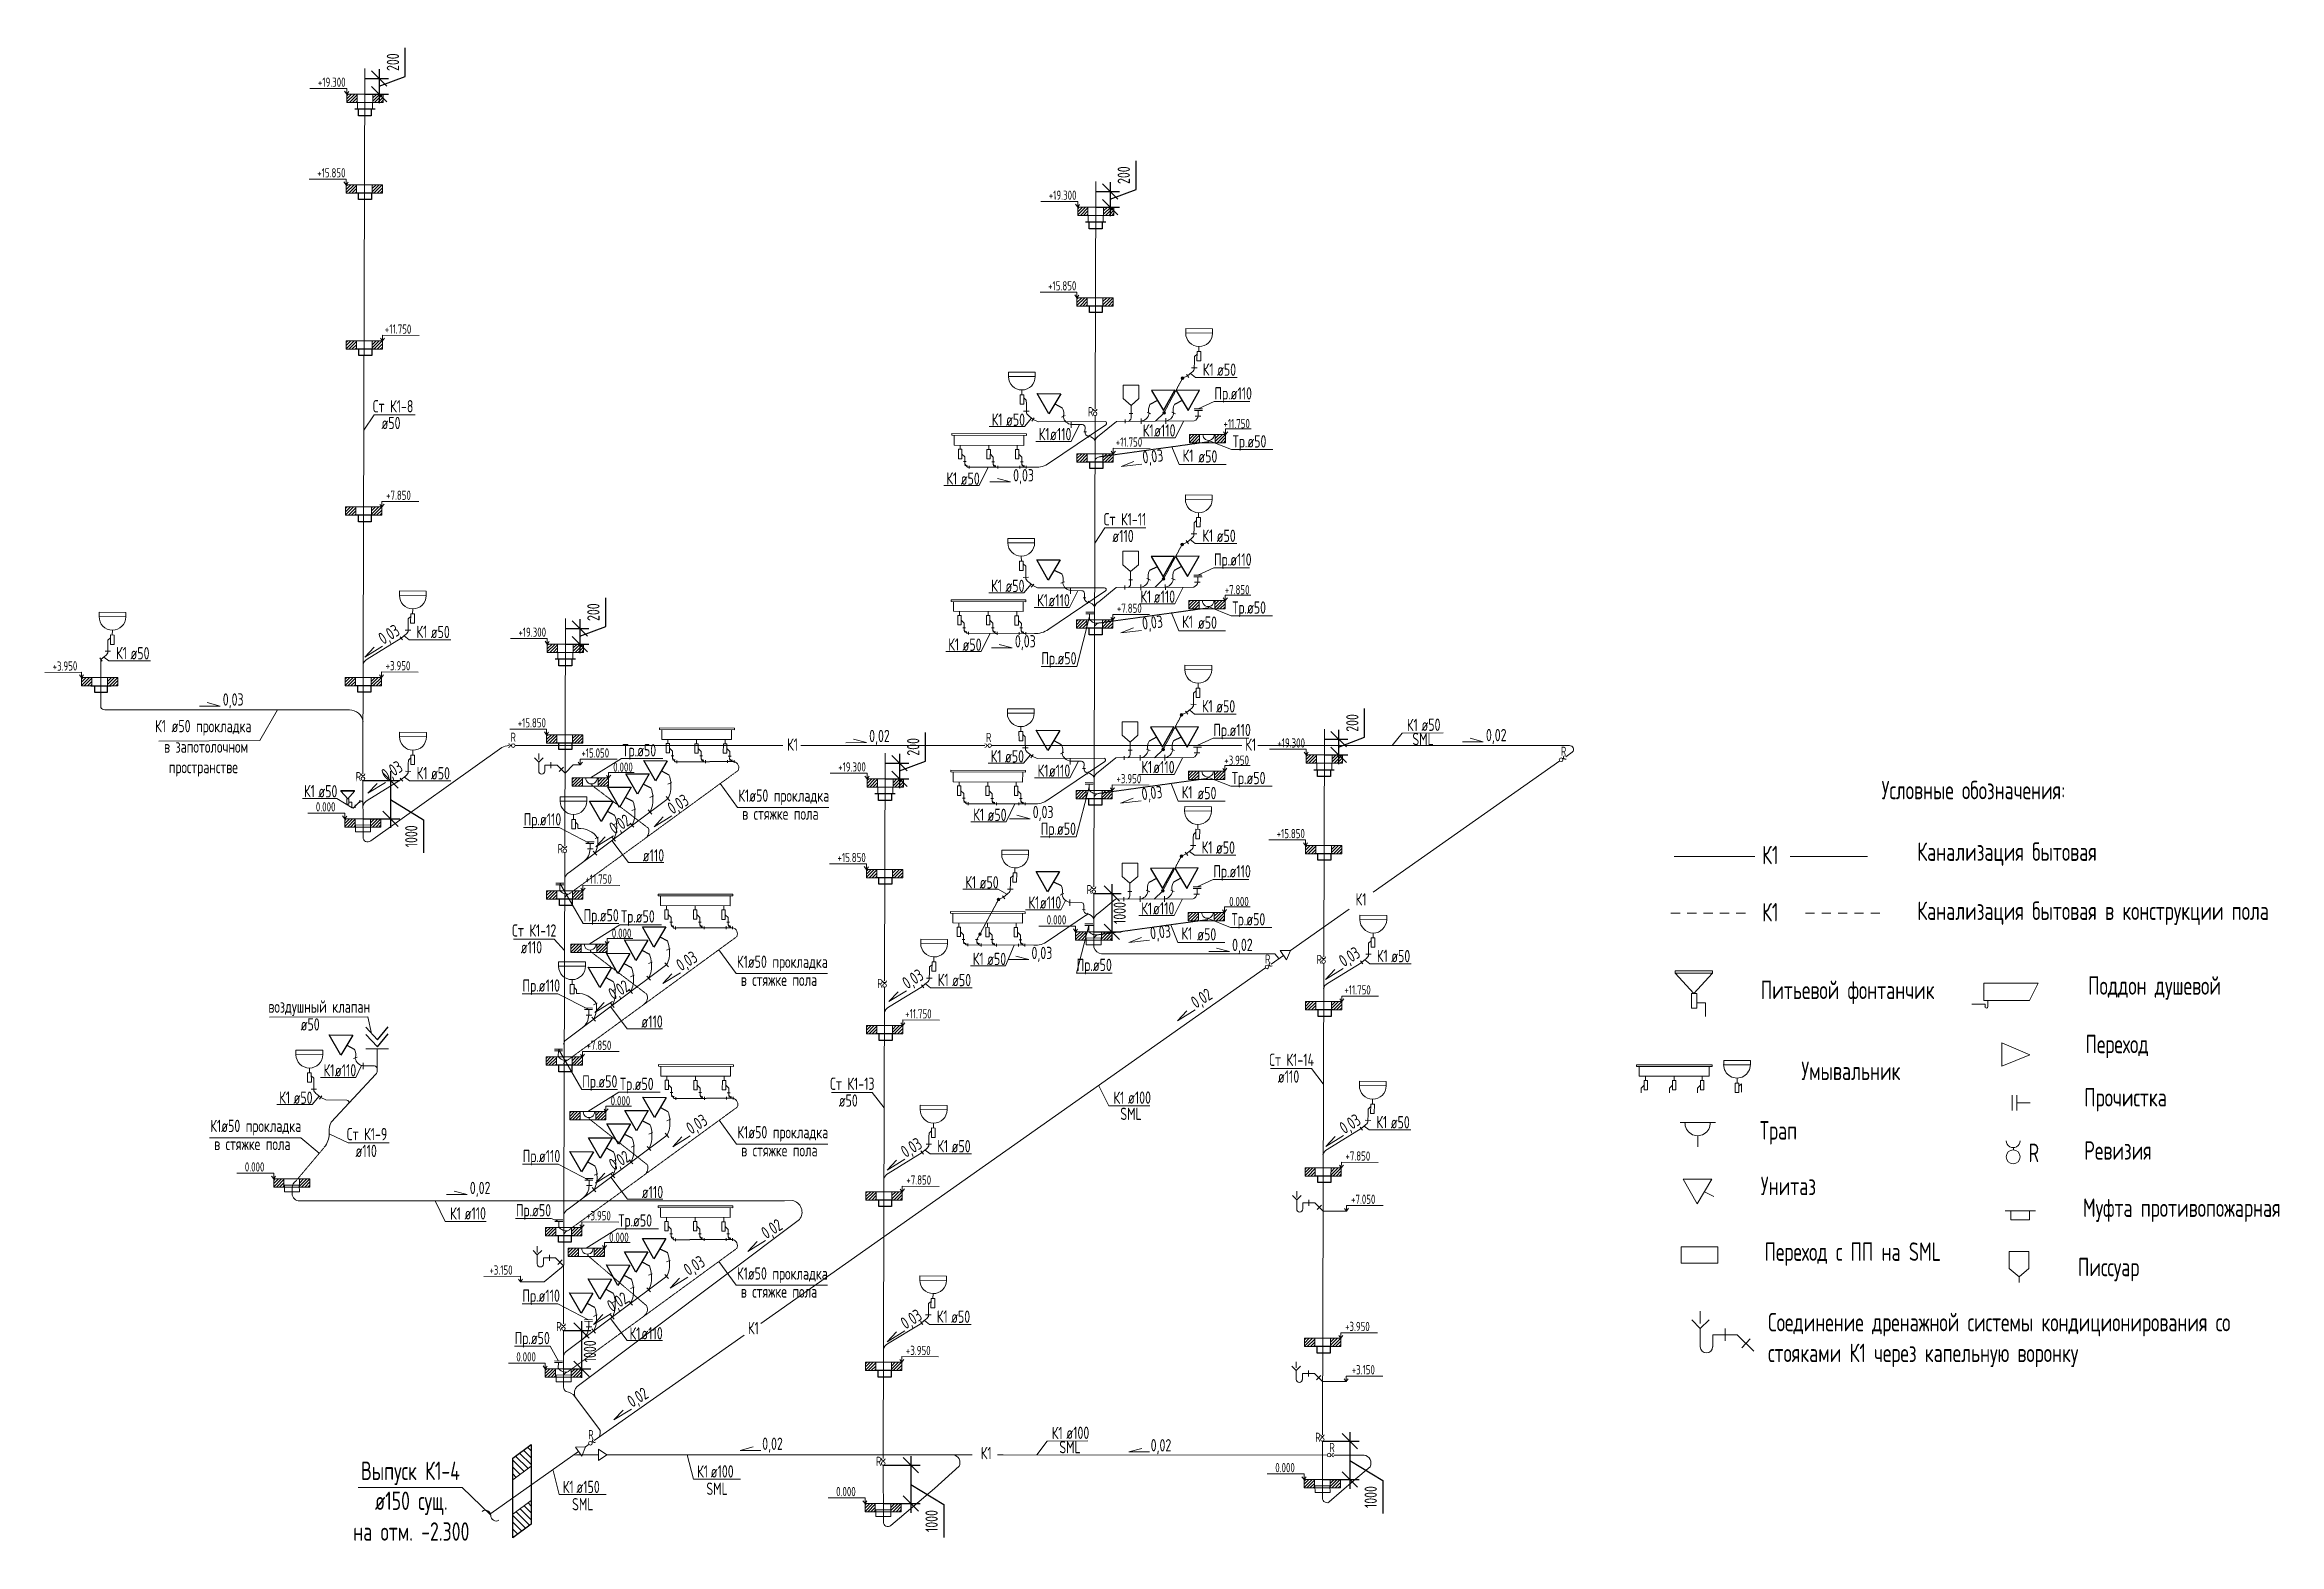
# Model space of a CAD drawing. Header units: millimetres. Extents: x -8689834 to 9419935, y -370377 to 166066.
# Drawn here: x -45546 to -9202, y -318581 to -294189 of the extents above; entities that cross this region are included whole.
import ezdxf

# ---------------------------------------------------------------- set-up
doc = ezdxf.new("R2010")
doc.units = ezdxf.units.MM
doc.header["$MEASUREMENT"] = 0
doc.linetypes.add('01_base$0$DASHED2', pattern=[0.375, 0.25, -0.125])
doc.layers.get('0').update_dxf_attribs({"color": 250, "lineweight": 9})
for name, color, linetype, lineweight in [('_ВК-Text К1', 7, 'Continuous', 30), ('_ВК-К1', 14, 'Continuous', 40), ('_ВК-К3', 30, 'Continuous', 40), ('_ВК-переход на SML', 3, 'Continuous', 30), ('_ВК-противопожарные муфты', 1, 'Continuous', 30), ('_Санпр', 7, 'Continuous', 30), ('_Сантехника', 7, 'Continuous', 30), ('ВК_канализация', 32, 'Continuous', 30), ('тх разм', 250, 'Continuous', 9)]:
    doc.layers.add(name, color=color, linetype=linetype, lineweight=lineweight)
for name, color, linetype in [('PDF __Арматура', 7, 'Continuous'), ('PDF __ВК-переход с ПП на  SML', 3, 'Continuous'), ('PDF __ВК-противопожарные муфты', 1, 'Continuous'), ('PDF __К14', 3, 'Continuous'), ('PDF __Санпр', 7, 'Continuous'), ('PDF __Сантехника', 7, 'Continuous'), ('PDF _TEKSTBK', 7, 'Continuous'), ('АР_Кровля дорожки', 245, 'Continuous')]:
    doc.layers.add(name, color=color, linetype=linetype)
doc.layers.add('PDF __ВК-К1', color=7, linetype='Continuous', true_color=0xb80000)
doc.styles.add('ISOCPEUR', font='isocpeur.ttf', dxfattribs={"width": 0.7})
doc.styles.add('ГОСТ 2.304', font='isocpeur.ttf', dxfattribs={"width": 0.7})
doc.dimstyles.new('СПДС', dxfattribs={"dimscale": 100, "dimtxt": 2.5, "dimasz": 2.5, "dimexe": 1.5, "dimexo": 0, "dimgap": 1, "dimtad": 1, "dimdec": 0, "dimrnd": 1, "dimtxsty": 'ГОСТ 2.304', "dimblk": 'OBLIQUE', "dimcen": 2.5, "dimdle": 1.5, "dimadec": 0, "dimazin": 2, "dimtfac": 0.75, "dimtdec": 0, "dimtmove": 1, "dimatfit": 3, "dimfxl": 1, "dimtolj": 1, "dimarcsym": 1})

msp = doc.modelspace()

# ---------------------------------------------------------------- texts
at = {"layer": 'ВК_канализация', "color": 18, "ltscale": 100, "true_color": 0x000000, "style": 'ISOCPEUR'}
for s, insert, char_height, width, attachment_point, rotation in [('\\pxi-1,l1,t1,5;+19.300', (-41102.6, -294799.2), 150, 7500, 4, 0.04194), ('\\pxi-1,l1,t1,5;+15.850', (-41113.5, -296273.2), 150, 7500, 4, 0.04194), ('\\pxi-1,l1,t1,5;+19.300', (-29215.5, -296637.1), 150, 7500, 4, 0.04194), ('\\pxi-1,l1,t1,5;+15.850', (-29226.4, -298111.1), 150, 7500, 4, 0.04194), ('+11.750', (-39583.2, -298815.7), 150, 7500, 6, 359.61889), ('\\pxi-1,l1,t1,5;+11.750', (-25945, -300351.7), 150, 7500, 6, 359.95806), ('+11.750', (-27696.1, -300653.6), 150, 7500, 6, 359.61889), ('0,03', (-27689.5, -300926, 0), 200, 5891.51, 4, 6.31717), ('+7.850', (-39590.9, -301518.5), 150, 7500, 6, 359.61889), ('\\pxi-1,l1,t1,5;+7.850', (-25951.3, -303054.5), 150, 7500, 6, 359.95806), ('+7.850', (-27703.8, -303356.4), 150, 7500, 6, 359.61889), ('0,03', (-27695.8, -303628.8, 0), 200, 5891.51, 4, 6.31717), ('0,03', (-40078.9, -303888.2), 200, 5891.51, 4, 31.65474), ('\\pxi-1,l1,t1,5;+19.300', (-37842.1, -303745.2), 150, 7500, 4, 0.04194), ('\\pxi-1,l1,t1,5;+3.950', (-45417.8, -304298.3), 150, 7500, 4, 0.87658), ('\\pxi-1,l1,t1,5;+3.950', (-39599.1, -304291.6), 150, 7500, 6, 359.61889), ('\\pxi-1,l1,t1,5;+15.850', (-37853, -305219.2), 150, 7500, 4, 0.04194), ('\\pxi-1,l1,t1,5;+15.050', (-36366, -305709.4), 150, 7500, 6, 359.94981), ('\\pxi-1,l1,t1,5;+19.300', (-25498.8, -305547), 150, 7500, 4, 0.04194), ('0,03', (-40030.3, -306104.7), 200, 5891.51, 4, 31.65474), ('\\pxi-1,l1,t1,5;0.000', (-35981.3, -305939.7), 150, 7500, 6, 359.95806), ('\\pxi-1,l1,t1,5;+19.300', (-32640.7, -305936.7), 150, 7500, 4, 0.04194), ('\\pxi-1,l1,t1,5;+3.950', (-25959.5, -305827.7), 150, 7500, 6, 359.95806), ('\\pxi-1,l1,t1,5;+3.950', (-27712, -306129.6), 150, 7500, 6, 359.61889), ('0,03', (-27704, -306401.9, 0), 200, 5891.51, 4, 6.31717), ('\\pxi-1,l1,t1,5;0.000', (-41136.2, -306586.4), 150, 7500, 4, 0.04194), ('0,02', (-36323.9, -306974.9), 200, 5891.51, 4, 31.65474), ('0,03', (-35376.3, -306649), 200, 5891.51, 4, 31.65474), ('\\pxi-1,l1,t1,5;+15.850', (-25509.8, -307021), 150, 7500, 4, 0.04194), ('\\pxi-1,l1,t1,5;+15.850', (-32651.6, -307410.8), 150, 7500, 4, 0.04194), ('+11.750', (-36322.7, -307761.8), 150, 7500, 6, 359.61889), ('\\pxi-1,l1,t1,5;0.000', (-25963.3, -308125.2), 150, 7500, 6, 359.95806), ('\\pxi-1,l1,t1,5;0.000', (-29249.2, -308424.3), 150, 7500, 4, 0.04194), ('0,03', (-27565.7, -308666.7, 0), 200, 5891.51, 4, 6.31717), ('\\pxi-1,l1,t1,5;0.000', (-36004, -308642.5), 150, 7500, 6, 359.95806), ('0,03', (-24456.8, -309131.6), 200, 5891.51, 4, 31.65474), ('0,03', (-35235.5, -309200.2), 200, 5891.51, 4, 31.65474), ('0,03', (-31558.4, -309492.6), 200, 5891.51, 4, 31.65474), ('0,02', (-36338.2, -309670.8), 200, 5891.51, 4, 31.65474), ('0,02', (-26862.8, -309806.6), 200, 5891.51, 4, 31.65474), ('+11.750', (-23979.4, -309563.6), 150, 7500, 6, 359.61889), ('+11.750', (-31121.3, -309953.3), 150, 7500, 6, 359.61889), ('+7.850', (-36330.4, -310464.6), 150, 7500, 6, 359.61889), ('\\pxi-1,l1,t1,5;0.000', (-36022.7, -311366.6), 150, 7500, 6, 359.95806), ('0,03', (-35073.2, -311854.3), 200, 5891.51, 4, 31.65474), ('0,03', (-24447.7, -311849.8), 200, 5891.51, 4, 31.65474), ('0,02', (-36329.7, -312444.5), 200, 5891.51, 4, 31.65474), ('0,03', (-31582.2, -312235.2), 200, 5891.51, 4, 31.65474), ('+7.850', (-23987.2, -312266.4), 150, 7500, 6, 359.61889), ('\\pxi-1,l1,t1,5;0.000', (-42291.6, -312443.3), 150, 7500, 4, 0.04194), ('+7.850', (-31129, -312656.1), 150, 7500, 6, 359.61889), ('\\pxi-1,l1,t1,5;+7.050', (-23903.8, -312968.6), 150, 7500, 6, 359.94981), ('\\pxi-1,l1,t1,5;+3.950', (-36338.6, -313237.7), 150, 7500, 6, 359.61889), ('\\pxi-1,l1,t1,5;0.000', (-36048, -313587.6), 150, 7500, 6, 359.95806), ('0,02', (-33852, -313556.3), 200, 5891.51, 4, 31.65474), ('0,03', (-35113.9, -314154.1), 200, 5891.51, 4, 31.65474), ('\\pxi-1,l1,t1,5;+3.150', (-37936.4, -314120.2), 150, 7500, 6, 359.94981), ('0,02', (-36359.5, -314745.7), 200, 5891.51, 4, 31.65474), ('0,03', (-31584.6, -315025.6), 200, 5891.51, 4, 31.65474), ('\\pxi-1,l1,t1,5;+3.950', (-23995.4, -315039.5), 150, 7500, 6, 359.61889), ('\\pxi-1,l1,t1,5;0.000', (-37875.7, -315532.4), 150, 7500, 4, 0.04194), ('\\pxi-1,l1,t1,5;+3.950', (-31137.2, -315429.2), 150, 7500, 6, 359.61889), ('\\pxi-1,l1,t1,5;+3.150', (-23911.6, -315741.8), 150, 7500, 6, 359.94981), ('0,02', (-36032, -316297.3), 200, 5891.51, 4, 31.65474), ('\\pxi-1,l1,t1,5;0.000', (-25532.5, -317334.2), 150, 7500, 4, 0.04194), ('\\pxi-1,l1,t1,5;0.000', (-32674.4, -317723.9), 150, 7500, 4, 0.04194)]:
    msp.add_mtext(s, dxfattribs=dict(at, insert=insert, char_height=char_height, width=width, attachment_point=attachment_point, rotation=rotation))
at = {"layer": 'ВК_канализация', "color": 18, "ltscale": 100, "true_color": 0x000000, "attachment_point": 4, "style": 'ISOCPEUR'}
for s, insert, char_height, width in [('К1', (-26712, -299471.8, 0), 200, 5891.51), ('\\pxi-1,l1,t1,5;ø50', (-26478.9, -299474.9, 0), 200, 7500), ('\\pxi-1,l1,t1,5;Пр.ø110', (-26522.2, -299887.5), 200, 5891.51), ('Ст К1-8', (-40209.7, -300070), 200, 5891.51), ('К1', (-30145, -300285.9), 200, 5891.51), ('\\pxi-1,l1,t1,5;ø50', (-29911.8, -300289.1), 200, 7500), ('\\pxi-1,l1,t1,5;ø50', (-40069.4, -300342.4), 200, 7500), ('К1', (-29380.1, -300523, 0), 200, 5891.51), ('\\pxi-1,l1,t1,5;ø110', (-29195.9, -300523.1), 200, 7500), ('К1', (-27687, -300463.7, 0), 200, 5891.51), ('\\pxi-1,l1,t1,5;ø110', (-27502.8, -300463.8), 200, 7500), ('\\pxi-1,l1,t1,5;Тр.ø50', (-26224.4, -300668.5), 200, 5891.51), ('К1', (-27040.4, -300872.6, 0), 200, 5891.51), ('\\pxi-1,l1,t1,5;ø50', (-26784, -300886.4, 0), 200, 7500), ('К1', (-30881.4, -301244.9), 200, 5891.51), ('\\pxi-1,l1,t1,5;ø50', (-30648.2, -301248), 200, 7500), ('0,03', (-29795.6, -301215.4), 200, 5891.51), ('Ст К1-11', (-28322.6, -301907.9), 200, 5891.51), ('\\pxi-1,l1,t1,5;ø110', (-28182.3, -302180.3), 200, 7500), ('К1', (-26718.3, -302174.6, 0), 200, 5891.51), ('\\pxi-1,l1,t1,5;ø50', (-26485.1, -302177.7, 0), 200, 7500), ('\\pxi-1,l1,t1,5;Пр.ø110', (-26528.5, -302590.3), 200, 5891.51), ('К1', (-30154, -302988.7), 200, 5891.51), ('\\pxi-1,l1,t1,5;ø50', (-29920.8, -302991.9), 200, 7500), ('К1', (-27726.8, -303166.3, 0), 200, 5891.51), ('\\pxi-1,l1,t1,5;ø110', (-27509.1, -303166.6), 200, 7500), ('К1', (-29405.9, -303225.4, 0), 200, 5891.51), ('\\pxi-1,l1,t1,5;ø110', (-29221.7, -303225.4), 200, 7500), ('\\pxi-1,l1,t1,5;Тр.ø50', (-26230.7, -303371.3), 200, 5891.51), ('К1', (-39500.8, -303738.9, 0), 200, 5891.51), ('\\pxi-1,l1,t1,5;ø50', (-39267.6, -303742.1, 0), 200, 7500), ('0,03', (-29766.4, -303915.7), 200, 5891.51), ('К1', (-27046.7, -303575.3, 0), 200, 5891.51), ('\\pxi-1,l1,t1,5;ø50', (-26790.3, -303589.2, 0), 200, 7500), ('К1', (-44384.9, -304084.5, 0), 200, 5891.51), ('\\pxi-1,l1,t1,5;ø50', (-44151.7, -304087.7, 0), 200, 7500), ('К1', (-30852.2, -303945.2), 200, 5891.51), ('\\pxi-1,l1,t1,5;ø50', (-30619, -303948.4), 200, 7500), ('\\pxi-1,l1,t1,5;Пр.ø50', (-29337.5, -304196.5), 200, 5891.51), ('0,03', (-42650.2, -304862.8), 200, 5891.51), ('К1', (-26726.5, -304947.7, 0), 200, 5891.51), ('\\pxi-1,l1,t1,5;ø50', (-26493.4, -304950.8, 0), 200, 7500), ('\\pxi-1,l1,qc,t1,5;К1 ø50 прокладка\\P\\pi0,l0,tz; в запотолочном \\Pпространстве', (-43783.8, -305633.2), 200, 1634.997), ('\\pxi-1,l1,t1,5;Пр.ø110', (-26540.4, -305362.7, 0), 200, 5891.51), ('К1', (-23391.4, -305253.8), 200, 5891.51), ('\\pxi-1,l1,t1,5;ø50', (-23154.9, -305250.8), 200, 7500), ('\\pxi-1,l1,t1,5;Тр.ø50', (-36149.1, -305693.2), 200, 5891.51), ('К1', (-33472.2, -305573.1), 200, 5891.51), ('0,02', (-32137.1, -305456.6), 200, 5891.51), ('К1', (-26020.5, -305573.4), 200, 5891.51), ('SML', (-23301.9, -305483.3), 200, 5891.51), ('0,02', (-22105.9, -305442.1), 200, 5891.51), ('К1', (-39498, -306037.4, 0), 200, 5891.51), ('\\pxi-1,l1,t1,5;ø50', (-39264.8, -306040.5, 0), 200, 7500), ('К1', (-30161.8, -305761.8), 200, 5891.51), ('\\pxi-1,l1,t1,5;ø50', (-29928.6, -305765), 200, 7500), ('К1', (-29398.6, -305997.1, 0), 200, 5891.51), ('\\pxi-1,l1,t1,5;ø110', (-29214.4, -305997.1, 0), 200, 7500), ('К1', (-27710.9, -305939.3, 0), 200, 5891.51), ('\\pxi-1,l1,t1,5;ø110', (-27517.3, -305939.7), 200, 7500), ('\\pxi-1,l1,t1,5;Тр.ø50', (-26238.9, -306144.4), 200, 5891.51), ('К1', (-41329.4, -306329.6, 0), 200, 5891.51), ('\\pxi-1,l1,t1,5;ø50', (-41096.2, -306332.8, 0), 200, 7500), ('К1ø50 прокладка ', (-34265.3, -306429.8, 0), 200, 7500), ('К1', (-27054.9, -306348.5, 0), 200, 5891.51), ('\\pxi-1,l1,t1,5;ø50', (-26798.5, -306362.3, 0), 200, 7500), ('\\pxi-1,l1,t1,5;Пр.ø110', (-37756, -306816.9, 0), 200, 5891.51), ('в стяжке пола', (-34202.8, -306696.3, 0), 200, 5891.51), ('К1', (-30445.5, -306712.7), 200, 5891.51), ('\\pxi-1,l1,t1,5;ø50', (-30212.3, -306715.9), 200, 7500), ('0,03', (-29477.2, -306693.6), 200, 5891.51), ('\\pxi-1,l1,t1,5;Пр.ø50', (-29346, -306969.6), 200, 5891.51), ('\\pxi-1,l1,t1,5;ø110', (-35819.7, -307375.2), 200, 7500), ('К1', (-26730.3, -307245.2, 0), 200, 5891.51), ('\\pxi-1,l1,t1,5;ø50', (-26497.1, -307248.4, 0), 200, 7500), ('К1', (-30573.7, -307811.7, 0), 200, 5891.51), ('\\pxi-1,l1,t1,5;ø50', (-30340.5, -307814.9, 0), 200, 7500), ('\\pxi-1,l1,t1,5;Пр.ø110', (-26540.4, -307660.9), 200, 5891.51), ('К1', (-29546.1, -308142.1, 0), 200, 5891.51), ('\\pxi-1,l1,t1,5;ø110', (-29361.9, -308142.2, 0), 200, 7500), ('К1', (-27713.2, -308241.2, 0), 200, 5891.51), ('\\pxi-1,l1,t1,5;ø110', (-27521.1, -308237.2), 200, 7500), ('К1', (-24225.9, -308091.3), 200, 5891.51), ('Ст К1-12', (-37944.7, -308597.2), 200, 5891.51), ('\\pxi-1,l1,t1,5;Пр.ø50', (-36782.1, -308376.9), 200, 5891.51), ('\\pxi-1,l1,t1,5;Тр.ø50', (-36171.9, -308396), 200, 5891.51), ('К1', (-27058.7, -308646, 0), 200, 5891.51), ('\\pxi-1,l1,t1,5;ø50', (-26802.3, -308659.9, 0), 200, 7500), ('\\pxi-1,l1,t1,5;Тр.ø50', (-26242.7, -308441.9), 200, 5891.51), ('\\pxi-1,l1,t1,5;ø110', (-37804.4, -308869.6), 200, 7500), ('0,03', (-29497.1, -308985.5), 200, 5891.51), ('0,02', (-26234.5, -308854.2), 200, 5891.51), ('К1', (-23880.2, -309010.8, 0), 200, 5891.51), ('\\pxi-1,l1,t1,5;ø50', (-23647, -309014, 0), 200, 7500), ('К1ø50 прокладка ', (-34288.1, -309132.6, 0), 200, 7500), ('К1', (-30452.4, -309057), 200, 5891.51), ('\\pxi-1,l1,t1,5;ø50', (-30219.2, -309060.2), 200, 7500), ('\\pxi-1,l1,t1,5;Пр.ø50', (-28762.5, -309183.4), 200, 5891.51), ('\\pxi-1,l1,t1,5;Пр.ø110', (-37775.5, -309519.7, 0), 200, 5891.51), ('в стяжке пола', (-34225.5, -309399.1, 0), 200, 5891.51), ('К1', (-31022, -309400.5, 0), 200, 5891.51), ('\\pxi-1,l1,t1,5;ø50', (-30788.9, -309403.7, 0), 200, 7500), ('воздушный клапан', (-41908.7, -309862.4, 0), 200, 5891.51), ('\\pxi-1,l1,t1,5;ø110', (-35842.5, -310078), 200, 7500), ('\\pxi-1,l1,t1,5;ø50', (-41383.9, -310124.8, 0), 200, 7500), ('Ст К1-14', (-25630.6, -310700.5), 200, 5891.51), ('К1', (-41011.7, -310871.2, 0), 200, 5891.51), ('\\pxi-1,l1,t1,5;ø110', (-40827.5, -310871.3), 200, 7500), ('\\pxi-1,l1,t1,5;Пр.ø50', (-36804.8, -311079.7), 200, 5891.51), ('\\pxi-1,l1,t1,5;Тр.ø50', (-36190.6, -311120.1), 200, 5891.51), ('Ст К1-13', (-32772.4, -311090.2), 200, 5891.51), ('\\pxi-1,l1,t1,5;ø110', (-25490.3, -310972.9), 200, 7500), ('К1', (-41732.8, -311314.3), 200, 5891.51), ('\\pxi-1,l1,t1,5;ø50', (-41499.6, -311317.4), 200, 7500), ('\\pxi-1,l1,t1,5;ø50', (-32632.2, -311362.7), 200, 7500), ('К1', (-28163.6, -311317.8), 200, 5891.51), ('\\pxi-1,l1,t1,5;ø100', (-27927.1, -311314.8), 200, 7500), ('К1ø50 прокладка ', (-42853.2, -311802.5, 0), 200, 7500), ('Ст К1-9', (-40632.5, -311909.5), 200, 5891.51), ('К1ø50 прокладка ', (-34281.3, -311905.7, 0), 200, 7500), ('SML', (-28051.9, -311579.3), 200, 5891.51), ('К1', (-23887.9, -311713.6, 0), 200, 5891.51), ('\\pxi-1,l1,t1,5;ø50', (-23654.7, -311716.8, 0), 200, 7500), ('в стяжке пола', (-42790.7, -312069, 0), 200, 5891.51), ('\\pxi-1,l1,t1,5;ø110', (-40492.2, -312182), 200, 7500), ('\\pxi-1,l1,t1,5;Пр.ø110', (-37772, -312292.8, 0), 200, 5891.51), ('в стяжке пола', (-34218.7, -312172.2, 0), 200, 5891.51), ('К1', (-31029.8, -312103.3, 0), 200, 5891.51), ('\\pxi-1,l1,t1,5;ø50', (-30796.6, -312106.5, 0), 200, 7500), ('0,02', (-38632.2, -312808.3), 200, 5891.51), ('\\pxi-1,l1,t1,5;ø110', (-35835.7, -312851.1), 200, 7500), ('К1', (-38954, -313200.4), 200, 5891.51), ('\\pxi-1,l1,t1,5;ø110', (-38717.5, -313197.5), 200, 7500), ('\\pxi-1,l1,t1,5;Пр.ø50', (-37882.7, -313174.8), 200, 5891.51), ('\\pxi-1,l1,t1,5;Тр.ø50', (-36215.8, -313341.1), 200, 5891.51), ('К1ø50 прокладка ', (-34288.1, -314203.2, 0), 200, 7500), ('\\pxi-1,l1,t1,5;Пр.ø110', (-37777.6, -314564.4), 200, 5891.51), ('в стяжке пола', (-34225.5, -314469.8, 0), 200, 5891.51), ('К1', (-36034.6, -315152.7, 0), 200, 5891.51), ('\\pxi-1,l1,t1,5;ø110', (-35842.5, -315148.7), 200, 7500), ('К1', (-34109.2, -315064.5), 200, 5891.51), ('К1', (-31037.6, -314876.5, 0), 200, 5891.51), ('\\pxi-1,l1,t1,5;ø50', (-30804.4, -314879.6, 0), 200, 7500), ('\\pxi-1,l1,t1,5;Пр.ø50', (-37903.4, -315254), 200, 5891.51), ('0,02', (-33876.8, -316968.7), 200, 5891.51), ('К1', (-29167.3, -316770.3), 200, 5891.51), ('SML', (-29044, -317000.9), 200, 5891.51), ('\\pxi-1,l1,t1,5;ø100', (-28930.8, -316767.3), 200, 7500), ('0,02', (-27558.6, -316993.3), 200, 5891.51), ('Выпуск К1-4', (-40401.8, -317426.7), 300, 5891.51), ('К1', (-30321.4, -317097.6), 200, 5891.51), ('К1', (-37119.8, -317647.7, 0), 200, 5891.51), ('\\pxi-1,l1,t1,5;ø150', (-36898.7, -317647.3, 0), 200, 7500), ('К1', (-34935.8, -317396.3, 0), 200, 5891.51), ('SML', (-34784.3, -317677.4), 200, 5891.51), ('\\pxi-1,l1,t1,5;ø100', (-34714.7, -317395.9, 0), 200, 7500), ('\\pxi-1,l1,qc,t1,5;ø150 сущ.\\Pна отм. -2.300', (-40596.4, -318123.3), 300, 2025.47), ('SML', (-36968.3, -317928.8), 200, 5891.51)]:
    msp.add_mtext(s, dxfattribs=dict(at, insert=insert, char_height=char_height, width=width))
at = {"layer": 'ВК_канализация', "color": 7, "ltscale": 100, "char_height": 150, "width": 7500, "attachment_point": 4, "rotation": 0.04194, "style": 'ISOCPEUR'}
for insert in [(-28578, -300158.2), (-37970.6, -305453.8), (-30236.4, -305457.1), (-20885, -305681.7), (-40486.4, -306093.8), (-37203.1, -307266.4), (-28599.3, -307931.7), (-25697.1, -309063.7), (-24861.3, -309068.2), (-32003.2, -309457.9), (-37225.9, -315039.8), (-36706.3, -316797.9), (-24882.6, -316841.6), (-32024.5, -317231.3), (-24652.3, -317006.7)]:
    msp.add_mtext('\\pxi-1,l1,t1,5;R', dxfattribs=dict(at, insert=insert))
at = {"layer": 'ВК_канализация', "color": 18, "lineweight": 13, "ltscale": 100, "true_color": 0x000000, "char_height": 300, "attachment_point": 4, "style": 'ISOCPEUR'}
for s, insert, width in [('Условные обозначения:', (-15670.8, -306313.3), 5891.51), ('К1', (-17615.7, -307369.4), 3718.698), ('Канализация бытовая', (-15091.4, -307355.4), 5891.51), ('К1', (-17615.7, -308299.7), 3718.698), ('Канализация бытовая в конструкции пола', (-15091.4, -308316.9), 5891.51), ('Питьевой фонтанчик', (-17635.6, -309603.6), 8368.311), ('Поддон душевой', (-12311.6, -309533.5), 8368.311), ('Переход', (-12353.9, -310484.4), 8368.311), ('Умывальник', (-16975.9, -310880.4), 8368.311), ('Прочистка', (-12375, -311350.7), 8368.311), ('Трап', (-17651.2, -311889.2), 8368.311), ('R', (-13282, -312213.5), 8368.311), ('Ревизия', (-12375, -312174.8), 8368.311), ('Унитаз', (-17635.8, -312752.1), 8368.311), ('Муфта противопожарная', (-12396.2, -313146.8), 8368.311), ('Переход с ПП на SML', (-17574.5, -313861.6), 8368.311), ('Писсуар', (-12477.4, -314111.7), 8368.311), ('Соединение дренажной системы кондиционирования со стояками К1 через капельную воронку', (-17517, -315258.2), 8368.311)]:
    msp.add_mtext(s, dxfattribs=dict(at, insert=insert, width=width))

# ---------------------------------------------------------------- blocks, each defined once
blk = doc.blocks.new('Протв_муфта')
at = {"layer": '_ВК-противопожарные муфты', "ltscale": 200, "transparency": 33554687}
for p, q in [((-205635, 240869), (-206106, 240869)), ((-206021, 240719), (-206021, 240869)), ((-205721, 240719), (-206021, 240719)), ((-205721, 240869), (-205721, 240719))]:
    blk.add_line(p, q, dxfattribs=at)
blk = doc.blocks.new('_Oblique')
at = {"color": 0, "linetype": 'ByBlock', "lineweight": -2}
blk.add_line((-0.5, -0.5), (0.5, 0.5), dxfattribs=at)
blk = doc.blocks.new('*D2074')
at = {"layer": 'тх разм', "color": 0, "lineweight": -2, "ltscale": 100, "transparency": 16777216}
for p, q in [((-39921, -306007), (-39921, -306929)), ((-40370, -306157), (-39771, -306157)), ((-39921, -306468), (-39384, -306797)), ((-40372, -306779), (-39771, -306779)), ((-39384, -306797), (-39384, -307333))]:
    blk.add_line(p, q, dxfattribs=at)
at = {"layer": 'тх разм', "color": 0, "lineweight": -2, "ltscale": 100, "transparency": 16777216, "xscale": 250, "yscale": 250, "zscale": 250}
for p, rotation in [((-39921, -306157), 90), ((-39921, -306779), 270)]:
    blk.add_blockref('_Oblique', p, dxfattribs=dict(at, rotation=rotation))
at = {"layer": 'тх разм', "color": 0, "lineweight": 13, "ltscale": 100, "transparency": 16777216, "insert": (-39584, -307065), "char_height": 250, "attachment_point": 5, "rotation": 90, "style": 'ГОСТ 2.304'}
blk.add_mtext('\\A1;{\\H0.8x;1000}', dxfattribs=at)
blk = doc.blocks.new('*D2075')
at = {"layer": 'тх разм', "color": 0, "lineweight": -2, "ltscale": 100, "transparency": 16777216}
for p, q in [((-39683, -294706), (-39683, -294240)), ((-40337, -294737), (-39955, -294737)), ((-40105, -294587), (-40105, -295142)), ((-40105, -294865), (-39683, -294706)), ((-40338, -294992), (-39955, -294992))]:
    blk.add_line(p, q, dxfattribs=at)
at = {"layer": 'тх разм', "color": 0, "lineweight": -2, "ltscale": 100, "transparency": 16777216, "xscale": 250, "yscale": 250, "zscale": 250}
for p, rotation in [((-40105, -294737), 90), ((-40105, -294992), 270)]:
    blk.add_blockref('_Oblique', p, dxfattribs=dict(at, rotation=rotation))
at = {"layer": 'тх разм', "color": 0, "lineweight": 13, "ltscale": 100, "transparency": 16777216, "insert": (-39883, -294473), "char_height": 250, "attachment_point": 5, "rotation": 90, "style": 'ГОСТ 2.304'}
blk.add_mtext('\\A1;{\\H0.8x;200}', dxfattribs=at)
blk = doc.blocks.new('*D2070')
at = {"layer": 'тх разм', "color": 0, "lineweight": -2, "ltscale": 100, "transparency": 16777216}
for p, q in [((-28483, -307995), (-28040, -307995)), ((-28190, -307845), (-28190, -308767)), ((-28485, -308617), (-28040, -308617))]:
    blk.add_line(p, q, dxfattribs=at)
at = {"layer": 'тх разм', "color": 0, "lineweight": -2, "ltscale": 100, "transparency": 16777216, "xscale": 250, "yscale": 250, "zscale": 250}
for p, rotation in [((-28190, -307995), 90), ((-28190, -308617), 270)]:
    blk.add_blockref('_Oblique', p, dxfattribs=dict(at, rotation=rotation))
at = {"layer": 'тх разм', "color": 0, "lineweight": 13, "ltscale": 100, "transparency": 16777216, "insert": (-28063, -308313), "char_height": 250, "attachment_point": 5, "rotation": 90, "style": 'ГОСТ 2.304'}
blk.add_mtext('\\A1;{\\H0.8x;1000}', dxfattribs=at)
blk = doc.blocks.new('*D2071')
at = {"layer": 'тх разм', "color": 0, "lineweight": -2, "ltscale": 100, "transparency": 16777216}
for p, q in [((-27796, -296544), (-27796, -296078)), ((-28218, -296425), (-28218, -296980)), ((-28218, -296703), (-27796, -296544)), ((-28451, -296830), (-28068, -296830)), ((-28450, -296575), (-28068, -296575))]:
    blk.add_line(p, q, dxfattribs=at)
at = {"layer": 'тх разм', "color": 0, "lineweight": -2, "ltscale": 100, "transparency": 16777216, "xscale": 250, "yscale": 250, "zscale": 250}
for p, rotation in [((-28218, -296575), 90), ((-28218, -296830), 270)]:
    blk.add_blockref('_Oblique', p, dxfattribs=dict(at, rotation=rotation))
at = {"layer": 'тх разм', "color": 0, "lineweight": 13, "ltscale": 100, "transparency": 16777216, "insert": (-27996, -296311), "char_height": 250, "attachment_point": 5, "rotation": 90, "style": 'ГОСТ 2.304'}
blk.add_mtext('\\A1;{\\H0.8x;200}', dxfattribs=at)
blk = doc.blocks.new('Унитаз')
at = {"layer": '_Сантехника', "lineweight": 30}
blk.add_line((-161311, 33424), (-161137, 33336), dxfattribs=at)
blk.add_lwpolyline([(-161446, 33191), (-161714, 33657), (-161176, 33657)], close=True, dxfattribs=at)
blk = doc.blocks.new('*D2072')
at = {"layer": 'тх разм', "color": 0, "lineweight": -2, "ltscale": 100, "transparency": 16777216}
for p, q in [((-37109, -315103), (-36666, -315103)), ((-36816, -314953), (-36816, -315875)), ((-37111, -315725), (-36666, -315725))]:
    blk.add_line(p, q, dxfattribs=at)
at = {"layer": 'тх разм', "color": 0, "lineweight": -2, "ltscale": 100, "transparency": 16777216, "xscale": 250, "yscale": 250, "zscale": 250}
for p, rotation in [((-36816, -315103), 90), ((-36816, -315725), 270)]:
    blk.add_blockref('_Oblique', p, dxfattribs=dict(at, rotation=rotation))
at = {"layer": 'тх разм', "color": 0, "lineweight": 13, "ltscale": 100, "transparency": 16777216, "insert": (-36679, -315442), "char_height": 250, "attachment_point": 5, "rotation": 90, "style": 'ГОСТ 2.304'}
blk.add_mtext('\\A1;{\\H0.8x;1000}', dxfattribs=at)
blk = doc.blocks.new('*D2069')
at = {"layer": 'тх разм', "color": 0, "lineweight": -2, "ltscale": 100, "transparency": 16777216}
for p, q in [((-36422, -303652), (-36422, -303186)), ((-37076, -303683), (-36695, -303683)), ((-36845, -303533), (-36845, -304088)), ((-36845, -303811), (-36422, -303652)), ((-37077, -303938), (-36695, -303938))]:
    blk.add_line(p, q, dxfattribs=at)
at = {"layer": 'тх разм', "color": 0, "lineweight": -2, "ltscale": 100, "transparency": 16777216, "xscale": 250, "yscale": 250, "zscale": 250}
for p, rotation in [((-36845, -303683), 90), ((-36845, -303938), 270)]:
    blk.add_blockref('_Oblique', p, dxfattribs=dict(at, rotation=rotation))
at = {"layer": 'тх разм', "color": 0, "lineweight": 13, "ltscale": 100, "transparency": 16777216, "insert": (-36622, -303419), "char_height": 250, "attachment_point": 5, "rotation": 90, "style": 'ГОСТ 2.304'}
blk.add_mtext('\\A1;{\\H0.8x;200}', dxfattribs=at)
blk = doc.blocks.new('*D2067')
at = {"layer": 'тх разм', "color": 0, "lineweight": -2, "ltscale": 100, "transparency": 16777216}
for p, q in [((-24766, -316905), (-24167, -316905)), ((-24317, -316755), (-24317, -317677)), ((-24317, -317216), (-23780, -317545)), ((-24768, -317527), (-24167, -317527)), ((-23780, -317545), (-23780, -318081))]:
    blk.add_line(p, q, dxfattribs=at)
at = {"layer": 'тх разм', "color": 0, "lineweight": -2, "ltscale": 100, "transparency": 16777216, "xscale": 250, "yscale": 250, "zscale": 250}
for p, rotation in [((-24317, -316905), 90), ((-24317, -317527), 270)]:
    blk.add_blockref('_Oblique', p, dxfattribs=dict(at, rotation=rotation))
at = {"layer": 'тх разм', "color": 0, "lineweight": 13, "ltscale": 100, "transparency": 16777216, "insert": (-23980, -317813), "char_height": 250, "attachment_point": 5, "rotation": 90, "style": 'ГОСТ 2.304'}
blk.add_mtext('\\A1;{\\H0.8x;1000}', dxfattribs=at)
blk = doc.blocks.new('*D2068')
at = {"layer": 'тх разм', "color": 0, "lineweight": -2, "ltscale": 100, "transparency": 16777216}
for p, q in [((-24079, -305454), (-24079, -304988)), ((-24733, -305485), (-24351, -305485)), ((-24501, -305335), (-24501, -305890)), ((-24501, -305613), (-24079, -305454)), ((-24734, -305740), (-24351, -305740))]:
    blk.add_line(p, q, dxfattribs=at)
at = {"layer": 'тх разм', "color": 0, "lineweight": -2, "ltscale": 100, "transparency": 16777216, "xscale": 250, "yscale": 250, "zscale": 250}
for p, rotation in [((-24501, -305485), 90), ((-24501, -305740), 270)]:
    blk.add_blockref('_Oblique', p, dxfattribs=dict(at, rotation=rotation))
at = {"layer": 'тх разм', "color": 0, "lineweight": 13, "ltscale": 100, "transparency": 16777216, "insert": (-24279, -305221), "char_height": 250, "attachment_point": 5, "rotation": 90, "style": 'ГОСТ 2.304'}
blk.add_mtext('\\A1;{\\H0.8x;200}', dxfattribs=at)
blk = doc.blocks.new('*D2065')
at = {"layer": 'тх разм', "color": 0, "lineweight": -2, "ltscale": 100, "transparency": 16777216}
for p, q in [((-31459, -317145), (-31459, -318067)), ((-31908, -317295), (-31309, -317295)), ((-31459, -317606), (-30922, -317935)), ((-31910, -317917), (-31309, -317917)), ((-30922, -317935), (-30922, -318471))]:
    blk.add_line(p, q, dxfattribs=at)
at = {"layer": 'тх разм', "color": 0, "lineweight": -2, "ltscale": 100, "transparency": 16777216, "xscale": 250, "yscale": 250, "zscale": 250}
for p, rotation in [((-31459, -317295), 90), ((-31459, -317917), 270)]:
    blk.add_blockref('_Oblique', p, dxfattribs=dict(at, rotation=rotation))
at = {"layer": 'тх разм', "color": 0, "lineweight": 13, "ltscale": 100, "transparency": 16777216, "insert": (-31122, -318203), "char_height": 250, "attachment_point": 5, "rotation": 90, "style": 'ГОСТ 2.304'}
blk.add_mtext('\\A1;{\\H0.8x;1000}', dxfattribs=at)
blk = doc.blocks.new('*D2066')
at = {"layer": 'тх разм', "color": 0, "lineweight": -2, "ltscale": 100, "transparency": 16777216}
for p, q in [((-31221, -305843), (-31221, -305377)), ((-31875, -305875), (-31493, -305875)), ((-31643, -305725), (-31643, -306280)), ((-31643, -306002), (-31221, -305843)), ((-31876, -306130), (-31493, -306130))]:
    blk.add_line(p, q, dxfattribs=at)
at = {"layer": 'тх разм', "color": 0, "lineweight": -2, "ltscale": 100, "transparency": 16777216, "xscale": 250, "yscale": 250, "zscale": 250}
for p, rotation in [((-31643, -305875), 90), ((-31643, -306130), 270)]:
    blk.add_blockref('_Oblique', p, dxfattribs=dict(at, rotation=rotation))
at = {"layer": 'тх разм', "color": 0, "lineweight": 13, "ltscale": 100, "transparency": 16777216, "insert": (-31421, -305610), "char_height": 250, "attachment_point": 5, "rotation": 90, "style": 'ГОСТ 2.304'}
blk.add_mtext('\\A1;{\\H0.8x;200}', dxfattribs=at)

# ---------------------------------------------------------------- dimensions: what is measured, and where the dimension line sits
at = {"layer": 'тх разм', "color": 7, "lineweight": 13, "ltscale": 100}
for base, p1, p2, text, picture, middle in [((-40105, -294992.1), (-40337, -294737.4), (-40338, -294992.1), '{\\H0.8x;200}', '*D2075', (-39682.8, -294605.9)), ((-28217.9, -296830), (-28449.9, -296575.3), (-28450.9, -296830), '{\\H0.8x;200}', '*D2071', (-27795.7, -296443.8)), ((-36844.5, -303938.1), (-37076.5, -303683.5), (-37077.5, -303938.1), '{\\H0.8x;200}', '*D2069', (-36422.3, -303551.9)), ((-24501.3, -305739.9), (-24733.2, -305485.3), (-24734.2, -305739.9), '{\\H0.8x;200}', '*D2068', (-24079.1, -305353.7)), ((-31643.1, -306129.6), (-31875.1, -305875), (-31876.1, -306129.6), '{\\H0.8x;200}', '*D2066', (-31220.9, -305743.4)), ((-39921.1, -306779.3), (-40369.8, -306157.4), (-40371.7, -306779.3), '{\\H0.8x;1000}', '*D2074', (-39384.1, -306897.2)), ((-28189.6, -308617.2), (-28482.7, -307995.3), (-28484.6, -308617.2), '{\\H0.8x;1000}', '*D2070', (-27863, -308312.8)), ((-36816.2, -315725.3), (-37109.3, -315103.4), (-37111.2, -315725.3), '{\\H0.8x;1000}', '*D2072', (-36479.3, -315441.6)), ((-24317.3, -317527.1), (-24766.1, -316905.2), (-24767.9, -317527.1), '{\\H0.8x;1000}', '*D2067', (-23780.3, -317645)), ((-31459.2, -317916.8), (-31907.9, -317294.9), (-31909.8, -317916.8), '{\\H0.8x;1000}', '*D2065', (-30922.2, -318034.7))]:
    dim = msp.add_linear_dim(base=base, p1=p1, p2=p2, angle=90, text=text, dimstyle='СПДС', dxfattribs=at)
    dim.commit()
    dim.dimension.update_dxf_attribs({"geometry": picture, "text_midpoint": middle, "dimtype": 160})

# ---------------------------------------------------------------- hatches: boundary and pattern name
at = {"ltscale": 500, "transparency": 33554636}
h = msp.add_hatch(color=7, dxfattribs=at)
h.dxf.hatch_style = 1
h.paths.add_polyline_path([(-27062.1, -299610.1, 1), (-27019.8, -299619.1, 1)])
h = msp.add_hatch(color=7, dxfattribs=at)
h.dxf.hatch_style = 1
h.paths.add_polyline_path([(-27362.3, -300171.8, 1), (-27320, -300180.7, 1)])
h = msp.add_hatch(color=7, dxfattribs=at)
h.dxf.hatch_style = 1
h.paths.add_polyline_path([(-27068.4, -302312.9, 1), (-27026.1, -302321.9, 1)])
h = msp.add_hatch(color=7, dxfattribs=at)
h.dxf.hatch_style = 1
h.paths.add_polyline_path([(-27368.6, -302874.5, 1), (-27326.3, -302883.5, 1)])
h = msp.add_hatch(color=7, dxfattribs=at)
h.dxf.hatch_style = 1
h.paths.add_polyline_path([(-27076.6, -305086.1, 1), (-27034.3, -305095, 1)])
h = msp.add_hatch(color=7, dxfattribs=at)
h.dxf.hatch_style = 1
h.paths.add_polyline_path([(-27376.8, -305647.7, 1), (-27334.5, -305656.6, 1)])
h = msp.add_hatch(color=7, dxfattribs=at)
h.dxf.hatch_style = 1
h.paths.add_polyline_path([(-27080.4, -307383.6, 1), (-27038, -307392.5, 1)])
h = msp.add_hatch(color=7, dxfattribs=at)
h.dxf.hatch_style = 1
h.paths.add_polyline_path([(-30055.4, -308090.5, 1), (-30013, -308099.4, 1)])
h = msp.add_hatch(color=7, dxfattribs=at)
h.dxf.hatch_style = 1
h.paths.add_polyline_path([(-27380.6, -307945.2, 1), (-27338.3, -307954.2, 1)])
h = msp.add_hatch(color=7, dxfattribs=at)
h.dxf.hatch_style = 1
h.paths.add_polyline_path([(-30355.6, -308652.1, 1), (-30313.3, -308661.1, 1)])
at = {"layer": '_ВК-К3', "lineweight": 13}
h = msp.add_hatch(dxfattribs=at)
h.set_pattern_fill('ANSI31', scale=11.388071, angle=180)
h.set_pattern_definition([(225, (-94211.768, -315360.01), (25.566948, -25.566948), [])])
h.paths.add_polyline_path([(-40632.9, -295127.6), (-40466.2, -295127.6), (-40466.2, -294992.1), (-40632.9, -294992.1)])
h.paths.add_polyline_path([(-40210.4, -295127.6), (-40043, -295127.6), (-40043, -294992.1), (-40210.4, -294992.1)])
h = msp.add_hatch(dxfattribs=at)
h.set_pattern_fill('ANSI31', scale=11.388071, angle=180)
h.set_pattern_definition([(225, (-94222.696, -316834.01), (25.566948, -25.566948), [])])
h.paths.add_polyline_path([(-40643.9, -296601.6), (-40477.2, -296601.6), (-40477.2, -296466.1), (-40643.9, -296466.1)])
h.paths.add_polyline_path([(-40221.3, -296601.6), (-40054, -296601.6), (-40054, -296466.1), (-40221.3, -296466.1)])
h = msp.add_hatch(dxfattribs=at)
h.set_pattern_fill('ANSI31', scale=11.388071, angle=180)
h.set_pattern_definition([(225, (-82324.673, -317197.923), (25.566948, -25.566948), [])])
h.paths.add_polyline_path([(-28745.9, -296965.5), (-28579.1, -296965.5), (-28579.1, -296830), (-28745.9, -296830)])
h.paths.add_polyline_path([(-28323.3, -296965.5), (-28155.9, -296965.5), (-28155.9, -296830), (-28323.3, -296830)])
h = msp.add_hatch(dxfattribs=at)
h.set_pattern_fill('ANSI31', scale=11.388071, angle=180)
h.set_pattern_definition([(225, (-82335.6, -318671.926), (25.566948, -25.566948), [])])
h.paths.add_polyline_path([(-28756.8, -298439.5), (-28590.1, -298439.5), (-28590.1, -298304), (-28756.8, -298304)])
h.paths.add_polyline_path([(-28334.2, -298439.5), (-28166.9, -298439.5), (-28166.9, -298304), (-28334.2, -298304)])
h = msp.add_hatch(dxfattribs=at)
h.set_pattern_fill('ANSI31', scale=11.388071, angle=180)
h.set_pattern_definition([(225, (-94222.696, -319373.765), (25.566948, -25.566948), [])])
h.paths.add_polyline_path([(-40643.9, -299141.4), (-40477.2, -299141.4), (-40477.2, -299005.8), (-40643.9, -299005.8)])
h.paths.add_polyline_path([(-40221.3, -299141.4), (-40054, -299141.4), (-40054, -299005.8), (-40221.3, -299005.8)])
h = msp.add_hatch(dxfattribs=at)
h.set_pattern_fill('ANSI31', scale=11.388071, angle=180)
h.set_pattern_definition([(225, (-80508.282, -320896.476), (25.566948, -25.566948), [])])
h.paths.add_polyline_path([(-26929.5, -300664.1), (-26762.7, -300664.1), (-26762.7, -300528.5), (-26929.5, -300528.5)])
h.paths.add_polyline_path([(-26506.9, -300664.1), (-26339.5, -300664.1), (-26339.5, -300528.5), (-26506.9, -300528.5)])
h = msp.add_hatch(dxfattribs=at)
h.set_pattern_fill('ANSI31', scale=11.388071, angle=180)
h.set_pattern_definition([(225, (-82335.6, -321211.68), (25.566948, -25.566948), [])])
h.paths.add_polyline_path([(-28756.8, -300979.3), (-28590.1, -300979.3), (-28590.1, -300843.7), (-28756.8, -300843.7)])
h.paths.add_polyline_path([(-28334.2, -300979.3), (-28166.9, -300979.3), (-28166.9, -300843.7), (-28334.2, -300843.7)])
h = msp.add_hatch(dxfattribs=at)
h.set_pattern_fill('ANSI31', scale=11.388071, angle=180)
h.set_pattern_definition([(225, (-94230.432, -322076.552), (25.566948, -25.566948), [])])
h.paths.add_polyline_path([(-40651.6, -301844.2), (-40484.9, -301844.2), (-40484.9, -301708.6), (-40651.6, -301708.6)])
h.paths.add_polyline_path([(-40229, -301844.2), (-40061.7, -301844.2), (-40061.7, -301708.6), (-40229, -301708.6)])
h = msp.add_hatch(dxfattribs=at)
h.set_pattern_fill('ANSI31', scale=11.388071, angle=180)
h.set_pattern_definition([(225, (-80514.577, -323599.263), (25.566948, -25.566948), [])])
h.paths.add_polyline_path([(-26935.8, -303366.9), (-26769, -303366.9), (-26769, -303231.3), (-26935.8, -303231.3)])
h.paths.add_polyline_path([(-26513.2, -303366.9), (-26345.8, -303366.9), (-26345.8, -303231.3), (-26513.2, -303231.3)])
h = msp.add_hatch(dxfattribs=at)
h.set_pattern_fill('ANSI31', scale=11.388071, angle=180)
h.set_pattern_definition([(225, (-82343.337, -323914.467), (25.566948, -25.566948), [])])
h.paths.add_polyline_path([(-28764.5, -303682.1), (-28597.8, -303682.1), (-28597.8, -303546.5), (-28764.5, -303546.5)])
h.paths.add_polyline_path([(-28341.9, -303682.1), (-28174.6, -303682.1), (-28174.6, -303546.5), (-28341.9, -303546.5)])
h = msp.add_hatch(dxfattribs=at)
h.set_pattern_fill('ANSI31', scale=11.388071, angle=180)
h.set_pattern_definition([(225, (-90951.263, -324306.06), (25.566948, -25.566948), [])])
h.paths.add_polyline_path([(-37372.4, -304073.7), (-37205.7, -304073.7), (-37205.7, -303938.1), (-37372.4, -303938.1)])
h.paths.add_polyline_path([(-36949.9, -304073.7), (-36782.5, -304073.7), (-36782.5, -303938.1), (-36949.9, -303938.1)])
h = msp.add_hatch(dxfattribs=at)
h.set_pattern_fill('ANSI31', scale=11.388071, angle=180)
h.set_pattern_definition([(225, (-98525.527, -324849.678), (25.566948, -25.566948), [])])
h.paths.add_polyline_path([(-44946.7, -304617.3), (-44780, -304617.3), (-44780, -304481.7), (-44946.7, -304481.7)])
h.paths.add_polyline_path([(-44524.1, -304617.3), (-44356.8, -304617.3), (-44356.8, -304481.7), (-44524.1, -304481.7)])
h = msp.add_hatch(dxfattribs=at)
h.set_pattern_fill('ANSI31', scale=11.388071, angle=180)
h.set_pattern_definition([(225, (-94238.64, -324849.678), (25.566948, -25.566948), [])])
h.paths.add_polyline_path([(-40659.8, -304617.3), (-40493.1, -304617.3), (-40493.1, -304481.7), (-40659.8, -304481.7)])
h.paths.add_polyline_path([(-40237.2, -304617.3), (-40069.9, -304617.3), (-40069.9, -304481.7), (-40237.2, -304481.7)])
h = msp.add_hatch(dxfattribs=at)
h.set_pattern_fill('ANSI31', scale=11.388071, angle=180)
h.set_pattern_definition([(225, (-90962.19, -325780.063), (25.566948, -25.566948), [])])
h.paths.add_polyline_path([(-37383.4, -305547.7), (-37216.7, -305547.7), (-37216.7, -305412.1), (-37383.4, -305412.1)])
h.paths.add_polyline_path([(-36960.8, -305547.7), (-36793.4, -305547.7), (-36793.4, -305412.1), (-36960.8, -305412.1)])
h = msp.add_hatch(dxfattribs=at)
h.set_pattern_fill('ANSI31', scale=11.388071, angle=180)
h.set_pattern_definition([(225, (-80522.785, -326372.39), (25.566948, -25.566948), [])])
h.paths.add_polyline_path([(-26944, -306140), (-26777.3, -306140), (-26777.3, -306004.4), (-26944, -306004.4)])
h.paths.add_polyline_path([(-26521.4, -306140), (-26354, -306140), (-26354, -306004.4), (-26521.4, -306004.4)])
h = msp.add_hatch(dxfattribs=at)
h.set_pattern_fill('ANSI31', scale=11.388071, angle=180)
h.set_pattern_definition([(225, (-78608.02, -326107.857), (25.566948, -25.566948), [])])
h.paths.add_polyline_path([(-25029.2, -305875.5), (-24862.5, -305875.5), (-24862.5, -305739.9), (-25029.2, -305739.9)])
h.paths.add_polyline_path([(-24606.6, -305875.5), (-24439.3, -305875.5), (-24439.3, -305739.9), (-24606.6, -305739.9)])
h = msp.add_hatch(dxfattribs=at)
h.set_pattern_fill('ANSI31', scale=11.388071, angle=180)
h.set_pattern_definition([(225, (-90544.54, -326484.442), (25.566948, -25.566948), [])])
h.paths.add_polyline_path([(-36965.7, -306252.1), (-36799, -306252.1), (-36799, -306116.5), (-36965.7, -306116.5)])
h.paths.add_polyline_path([(-36543.1, -306252.1), (-36375.8, -306252.1), (-36375.8, -306116.5), (-36543.1, -306116.5)])
h = msp.add_hatch(dxfattribs=at)
h.set_pattern_fill('ANSI31', scale=11.388071, angle=180)
h.set_pattern_definition([(225, (-85749.872, -326497.57), (25.566948, -25.566948), [])])
h.paths.add_polyline_path([(-32171.1, -306265.2), (-32004.3, -306265.2), (-32004.3, -306129.6), (-32171.1, -306129.6)])
h.paths.add_polyline_path([(-31748.5, -306265.2), (-31581.1, -306265.2), (-31581.1, -306129.6), (-31748.5, -306129.6)])
h = msp.add_hatch(dxfattribs=at)
h.set_pattern_fill('ANSI31', scale=11.388071, angle=180)
h.set_pattern_definition([(225, (-82351.546, -326687.593), (25.566948, -25.566948), [])])
h.paths.add_polyline_path([(-28772.7, -306455.2), (-28606, -306455.2), (-28606, -306319.6), (-28772.7, -306319.6)])
h.paths.add_polyline_path([(-28350.1, -306455.2), (-28182.8, -306455.2), (-28182.8, -306319.6), (-28350.1, -306319.6)])
h = msp.add_hatch(dxfattribs=at)
h.set_pattern_fill('ANSI31', scale=11.388071, angle=180)
h.set_pattern_definition([(225, (-94245.44, -327147.208), (25.566948, -25.566948), [])])
h.paths.add_polyline_path([(-40666.6, -306914.8), (-40499.9, -306914.8), (-40499.9, -306779.3), (-40666.6, -306779.3)])
h.paths.add_polyline_path([(-40244, -306914.8), (-40076.7, -306914.8), (-40076.7, -306779.3), (-40244, -306779.3)])
h = msp.add_hatch(dxfattribs=at)
h.set_pattern_fill('ANSI31', scale=11.388071, angle=180)
h.set_pattern_definition([(225, (-78618.948, -327581.86), (25.566948, -25.566948), [])])
h.paths.add_polyline_path([(-25040.1, -307349.5), (-24873.4, -307349.5), (-24873.4, -307213.9), (-25040.1, -307213.9)])
h.paths.add_polyline_path([(-24617.5, -307349.5), (-24450.2, -307349.5), (-24450.2, -307213.9), (-24617.5, -307213.9)])
h = msp.add_hatch(dxfattribs=at)
h.set_pattern_fill('ANSI31', scale=11.388071, angle=180)
h.set_pattern_definition([(225, (-85760.8, -327971.572), (25.566948, -25.566948), [])])
h.paths.add_polyline_path([(-32182, -307739.2), (-32015.3, -307739.2), (-32015.3, -307603.6), (-32182, -307603.6)])
h.paths.add_polyline_path([(-31759.4, -307739.2), (-31592.1, -307739.2), (-31592.1, -307603.6), (-31759.4, -307603.6)])
h = msp.add_hatch(dxfattribs=at)
h.set_pattern_fill('ANSI31', scale=11.388071, angle=180)
h.set_pattern_definition([(225, (-90962.19, -328319.817), (25.566948, -25.566948), [])])
h.paths.add_polyline_path([(-37383.4, -308087.4), (-37216.7, -308087.4), (-37216.7, -307951.9), (-37383.4, -307951.9)])
h.paths.add_polyline_path([(-36960.8, -308087.4), (-36793.4, -308087.4), (-36793.4, -307951.9), (-36960.8, -307951.9)])
h = msp.add_hatch(dxfattribs=at)
h.set_pattern_fill('ANSI31', scale=11.388071, angle=180)
h.set_pattern_definition([(225, (-80526.546, -328669.92), (25.566948, -25.566948), [])])
h.paths.add_polyline_path([(-26947.7, -308437.5), (-26781, -308437.5), (-26781, -308302), (-26947.7, -308302)])
h.paths.add_polyline_path([(-26525.1, -308437.5), (-26357.8, -308437.5), (-26357.8, -308302), (-26525.1, -308302)])
h = msp.add_hatch(dxfattribs=at)
h.set_pattern_fill('ANSI31', scale=11.388071, angle=180)
h.set_pattern_definition([(225, (-90567.286, -329187.23), (25.566948, -25.566948), [])])
h.paths.add_polyline_path([(-36988.5, -308954.9), (-36821.8, -308954.9), (-36821.8, -308819.3), (-36988.5, -308819.3)])
h.paths.add_polyline_path([(-36565.9, -308954.9), (-36398.5, -308954.9), (-36398.5, -308819.3), (-36565.9, -308819.3)])
h = msp.add_hatch(dxfattribs=at)
h.set_pattern_fill('ANSI31', scale=11.388071, angle=180)
h.set_pattern_definition([(225, (-82358.346, -328985.123), (25.566948, -25.566948), [])])
h.paths.add_polyline_path([(-28779.5, -308752.7), (-28612.8, -308752.7), (-28612.8, -308617.2), (-28779.5, -308617.2)])
h.paths.add_polyline_path([(-28356.9, -308752.7), (-28189.6, -308752.7), (-28189.6, -308617.2), (-28356.9, -308617.2)])
h = msp.add_hatch(dxfattribs=at)
h.set_pattern_fill('ANSI31', scale=11.388071, angle=180)
h.set_pattern_definition([(225, (-78618.948, -330121.613), (25.566948, -25.566948), [])])
h.paths.add_polyline_path([(-25040.1, -309889.2), (-24873.4, -309889.2), (-24873.4, -309753.7), (-25040.1, -309753.7)])
h.paths.add_polyline_path([(-24617.5, -309889.2), (-24450.2, -309889.2), (-24450.2, -309753.7), (-24617.5, -309753.7)])
h = msp.add_hatch(dxfattribs=at)
h.set_pattern_fill('ANSI31', scale=11.388071, angle=180)
h.set_pattern_definition([(225, (-85760.8, -330511.326), (25.566948, -25.566948), [])])
h.paths.add_polyline_path([(-32182, -310278.9), (-32015.3, -310278.9), (-32015.3, -310143.4), (-32182, -310143.4)])
h.paths.add_polyline_path([(-31759.4, -310278.9), (-31592.1, -310278.9), (-31592.1, -310143.4), (-31759.4, -310143.4)])
h = msp.add_hatch(dxfattribs=at)
h.set_pattern_fill('ANSI31', scale=11.388071, angle=180)
h.set_pattern_definition([(225, (-90969.928, -331022.605), (25.566948, -25.566948), [])])
h.paths.add_polyline_path([(-37391.1, -310790.2), (-37224.4, -310790.2), (-37224.4, -310654.7), (-37391.1, -310654.7)])
h.paths.add_polyline_path([(-36968.5, -310790.2), (-36801.2, -310790.2), (-36801.2, -310654.7), (-36968.5, -310654.7)])
h = msp.add_hatch(dxfattribs=at)
h.set_pattern_fill('ANSI31', scale=11.388071, angle=180)
h.set_pattern_definition([(225, (-90586, -331911.366), (25.566948, -25.566948), [])])
h.paths.add_polyline_path([(-37007.2, -311679), (-36840.5, -311679), (-36840.5, -311543.4), (-37007.2, -311543.4)])
h.paths.add_polyline_path([(-36584.6, -311679), (-36417.3, -311679), (-36417.3, -311543.4), (-36584.6, -311543.4)])
h = msp.add_hatch(dxfattribs=at)
h.set_pattern_fill('ANSI31', scale=11.388071, angle=180)
h.set_pattern_definition([(225, (-78626.684, -332824.4), (25.566948, -25.566948), [])])
h.paths.add_polyline_path([(-25047.9, -312592), (-24881.2, -312592), (-24881.2, -312456.5), (-25047.9, -312456.5)])
h.paths.add_polyline_path([(-24625.3, -312592), (-24457.9, -312592), (-24457.9, -312456.5), (-24625.3, -312456.5)])
h = msp.add_hatch(dxfattribs=at)
h.set_pattern_fill('ANSI31', scale=11.388071, angle=180)
h.set_pattern_definition([(225, (-95400.804, -333004.167), (25.566948, -25.566948), [])])
h.paths.add_polyline_path([(-41822, -312771.8), (-41655.3, -312771.8), (-41655.3, -312636.2), (-41822, -312636.2)])
h.paths.add_polyline_path([(-41399.4, -312771.8), (-41232.1, -312771.8), (-41232.1, -312636.2), (-41399.4, -312636.2)])
h = msp.add_hatch(dxfattribs=at)
h.set_pattern_fill('ANSI31', scale=11.388071, angle=180)
h.set_pattern_definition([(225, (-85768.537, -333214.113), (25.566948, -25.566948), [])])
h.paths.add_polyline_path([(-32189.7, -312981.7), (-32023, -312981.7), (-32023, -312846.2), (-32189.7, -312846.2)])
h.paths.add_polyline_path([(-31767.1, -312981.7), (-31599.8, -312981.7), (-31599.8, -312846.2), (-31767.1, -312846.2)])
h = msp.add_hatch(dxfattribs=at)
h.set_pattern_fill('ANSI31', scale=11.388071, angle=180)
h.set_pattern_definition([(225, (-90978.136, -333795.73), (25.566948, -25.566948), [])])
h.paths.add_polyline_path([(-37399.3, -313563.4), (-37232.6, -313563.4), (-37232.6, -313427.8), (-37399.3, -313427.8)])
h.paths.add_polyline_path([(-36976.7, -313563.4), (-36809.4, -313563.4), (-36809.4, -313427.8), (-36976.7, -313427.8)])
h = msp.add_hatch(dxfattribs=at)
h.set_pattern_fill('ANSI31', scale=11.388071, angle=180)
h.set_pattern_definition([(225, (-90611.233, -334132.343), (25.566948, -25.566948), [])])
h.paths.add_polyline_path([(-37032.4, -313900), (-36865.7, -313900), (-36865.7, -313764.4), (-37032.4, -313764.4)])
h.paths.add_polyline_path([(-36609.8, -313900), (-36442.5, -313900), (-36442.5, -313764.4), (-36609.8, -313764.4)])
h = msp.add_hatch(dxfattribs=at)
h.set_pattern_fill('ANSI31', scale=11.388071, angle=180)
h.set_pattern_definition([(225, (-78634.893, -335597.527), (25.566948, -25.566948), [])])
h.paths.add_polyline_path([(-25056.1, -315365.1), (-24889.4, -315365.1), (-24889.4, -315229.6), (-25056.1, -315229.6)])
h.paths.add_polyline_path([(-24633.5, -315365.1), (-24466.1, -315365.1), (-24466.1, -315229.6), (-24633.5, -315229.6)])
h = msp.add_hatch(dxfattribs=at)
h.set_pattern_fill('ANSI31', scale=11.388071, angle=180)
h.set_pattern_definition([(225, (-90984.936, -336093.26), (25.566948, -25.566948), [])])
h.paths.add_polyline_path([(-37406.1, -315860.9), (-37239.4, -315860.9), (-37239.4, -315725.3), (-37406.1, -315725.3)])
h.paths.add_polyline_path([(-36983.5, -315860.9), (-36816.2, -315860.9), (-36816.2, -315725.3), (-36983.5, -315725.3)])
h = msp.add_hatch(dxfattribs=at)
h.set_pattern_fill('ANSI31', scale=11.388071, angle=180)
h.set_pattern_definition([(225, (-85776.745, -335987.24), (25.566948, -25.566948), [])])
h.paths.add_polyline_path([(-32197.9, -315754.9), (-32031.2, -315754.9), (-32031.2, -315619.3), (-32197.9, -315619.3)])
h.paths.add_polyline_path([(-31775.3, -315754.9), (-31608, -315754.9), (-31608, -315619.3), (-31775.3, -315619.3)])
at = {"layer": '_ВК-К3', "lineweight": 25}
h = msp.add_hatch(dxfattribs=at)
h.set_pattern_fill('ANSI31', scale=25, angle=270)
h.set_pattern_definition([(315, (6780.62, -436012.684), (56.1266, 56.1266), [])])
h.paths.add_polyline_path([(-37635.1, -318252.4), (-37635.1, -317871.8), (-37932.7, -318092.3), (-37932.7, -318474.1)])
h.paths.add_polyline_path([(-37635.1, -317312.5), (-37635.1, -316957.4), (-37932.7, -317179), (-37932.7, -317534.2)])
at = {"layer": '_ВК-К3', "lineweight": 13}
h = msp.add_hatch(dxfattribs=at)
h.set_pattern_fill('ANSI31', scale=11.388071, angle=180)
h.set_pattern_definition([(225, (-78641.693, -337895.057), (25.566948, -25.566948), [])])
h.paths.add_polyline_path([(-25062.9, -317662.7), (-24896.2, -317662.7), (-24896.2, -317527.1), (-25062.9, -317527.1)])
h.paths.add_polyline_path([(-24640.3, -317662.7), (-24472.9, -317662.7), (-24472.9, -317527.1), (-24640.3, -317527.1)])
h = msp.add_hatch(dxfattribs=at)
h.set_pattern_fill('ANSI31', scale=11.388071, angle=180)
h.set_pattern_definition([(225, (-85783.545, -338284.77), (25.566948, -25.566948), [])])
h.paths.add_polyline_path([(-32204.7, -318052.4), (-32038, -318052.4), (-32038, -317916.8), (-32204.7, -317916.8)])
h.paths.add_polyline_path([(-31782.1, -318052.4), (-31614.8, -318052.4), (-31614.8, -317916.8), (-31782.1, -317916.8)])

# ---------------------------------------------------------------- linework, layer by layer
at = {"color": 244, "ltscale": 500, "true_color": 0x991b1e}
for points in [[(-40348.3, -298277.2), (-40337, -294574.4)], [(-28461.2, -300115.1), (-28449.9, -296412.3)], [(-40370.2, -306050.7), (-40348.3, -298277.2)], [(-26977.5, -299551.6), (-26937.5, -299602.9)], [(-28483.1, -307888.6), (-28461.5, -300221.8)], [(-26983.8, -302254.4), (-26943.8, -302305.7)], [(-28614.4, -303419.3), (-28483.4, -303419.8)], [(-28613.7, -303445.3), (-28482.7, -303445.8)], [(-28551.9, -303534.3), (-28551.5, -303445.5)], [(-39766.3, -303818.8), (-39726.2, -303870)], [(-37086.9, -307223.3), (-37076.5, -303520.4)], [(-40301.6, -304185), (-39746.2, -303844.4)], [(-26992, -305027.6), (-26952, -305078.8)], [(-24744.6, -309025.1), (-24733.2, -305322.2)], [(-31886.4, -309414.8), (-31875.1, -305712)], [(-40369.8, -306157.4), (-40367.3, -307077.9)], [(-40301.6, -306482.6), (-39746.2, -306141.9)], [(-28622.9, -306192.5), (-28491.9, -306193)], [(-28622.1, -306218.5), (-28491.2, -306219)], [(-28560.3, -306307.4), (-28560, -306218.7)], [(-37109.7, -314996.7), (-37087.5, -307330)], [(-26995.8, -307325.1), (-26955.7, -307376.4)], [(-37232.4, -307826.1), (-37101.4, -307826.6)], [(-37231.7, -307852.1), (-37100.7, -307852.6)], [(-37169.8, -307941), (-37169.5, -307852.3)], [(-28482.7, -307995.3), (-28481, -308873.5)], [(-28627.6, -308490.2), (-28496.7, -308490.7)], [(-28626.9, -308516.2), (-28495.9, -308516.7)], [(-28565.1, -308605.2), (-28564.7, -308516.5)], [(-24766.4, -316798.5), (-24744.9, -309131.8)], [(-24681, -309457), (-24125.7, -309116.3)], [(-24145.7, -309090.7), (-24105.6, -309142)], [(-31908.3, -317188.2), (-31886.7, -309521.5)], [(-31822.8, -309846.7), (-31267.5, -309506.1)], [(-31287.5, -309480.4), (-31247.5, -309531.7)], [(-37255.1, -310528.8), (-37124.1, -310529.4)], [(-37254.4, -310554.8), (-37123.4, -310555.4)], [(-37192.6, -310643.8), (-37192.2, -310555.1)], [(-24688.7, -312159.8), (-24133.4, -311819.1)], [(-24153.4, -311793.5), (-24113.4, -311844.8)], [(-40917.4, -311873.7), (-40917.3, -311906.1)], [(-31295.3, -312183.2), (-31255.2, -312234.5)], [(-31830.6, -312549.5), (-31275.2, -312208.8)], [(-41523.1, -312766.2), (-41522.8, -312876.8)], [(-41399.6, -312995.1), (-33513, -312991.9), (-33387.6, -312991.1)], [(-37248.3, -313302), (-37117.3, -313302.5)], [(-37247.6, -313328), (-37116.6, -313328.5)], [(-37185.8, -313417), (-37185.4, -313328.2)], [(-36888.5, -316012.7), (-33271.7, -313298.7)], [(-37109.3, -315103.4), (-37106.8, -316023.9)], [(-31838.4, -315322.6), (-31283, -314982)], [(-31303.1, -314956.3), (-31263, -315007.6)], [(-37255.1, -315599.5), (-37124.1, -315600)], [(-37254.4, -315625.5), (-37123.4, -315626)], [(-37192.6, -315714.5), (-37192.2, -315625.8)], [(-24766.1, -316905.2), (-24763.5, -317825.7)], [(-31907.9, -317294.9), (-31905.4, -318215.4)]]:
    msp.add_lwpolyline(points, dxfattribs=at)
at = {"color": 7, "ltscale": 500}
for points in [[(-40632.9, -294992.1), (-40632.9, -294901.6), (-41231.9, -294901.7)], [(-40632.9, -294992.1), (-40667.7, -294947)], [(-40632.9, -294992.1), (-40600.9, -294949.4)], [(-40643.9, -296466.1), (-40643.9, -296375.6), (-41242.8, -296375.7)], [(-40643.9, -296466.1), (-40678.6, -296421)], [(-40643.9, -296466.1), (-40611.8, -296423.4)], [(-28745.9, -296830), (-28745.9, -296739.5), (-29344.8, -296739.6)], [(-28745.9, -296830), (-28780.6, -296784.9)], [(-28745.9, -296830), (-28713.8, -296787.3)], [(-28756.8, -298304), (-28756.8, -298213.5), (-29355.7, -298213.6)], [(-28756.8, -298304), (-28791.5, -298258.9)], [(-28756.8, -298304), (-28724.7, -298261.3)], [(-40054, -299005.8), (-40085.8, -298963)], [(-40054, -299005.8), (-40053.4, -298915.3), (-39454.5, -298919)], [(-40054, -299005.8), (-40018.9, -298961)], [(-30184.1, -300400.5), (-29610.4, -300400.5), (-29494.3, -300262.6)], [(-26339.5, -300528.5), (-26371.6, -300485.9)], [(-26339.5, -300528.5), (-26339.5, -300438), (-25923.6, -300438.1)], [(-26339.5, -300528.5), (-26304.8, -300483.5)], [(-28166.9, -300843.7), (-28198.7, -300800.9)], [(-28166.9, -300843.7), (-28166.3, -300753.2), (-27567.4, -300756.9)], [(-28166.9, -300843.7), (-28131.9, -300798.9)], [(-30920.5, -301359.4), (-30346.7, -301359.4), (-30205.5, -301070)], [(-40061.7, -301708.6), (-40061.2, -301618.1), (-39462.2, -301621.8)], [(-40061.7, -301708.6), (-40093.5, -301665.8)], [(-40061.7, -301708.6), (-40026.7, -301663.8)], [(-30193.2, -303103.3), (-29619.4, -303103.3), (-29503.4, -302965.4)], [(-28174.6, -303546.5), (-28174.1, -303456), (-27575.1, -303459.7)], [(-26345.8, -303231.3), (-26377.9, -303188.7)], [(-26345.8, -303231.3), (-26345.8, -303140.8), (-25929.9, -303140.9)], [(-26345.8, -303231.3), (-26311.1, -303186.3)], [(-30891.3, -304059.8), (-30317.6, -304059.8), (-30176.4, -303770.3)], [(-28174.6, -303546.5), (-28206.4, -303503.7)], [(-28174.6, -303546.5), (-28139.6, -303501.7)], [(-37372.4, -303938.1), (-37372.4, -303847.6), (-37971.4, -303847.7)], [(-37372.4, -303938.1), (-37407.2, -303893.1)], [(-37372.4, -303938.1), (-37340.4, -303895.5)], [(-44946.7, -304484.3), (-44947.5, -304393.8), (-45546.4, -304399.1)], [(-44945.4, -304484.3), (-44980.8, -304439.7)], [(-44945.4, -304484.3), (-44914, -304441.2)], [(-40069.9, -304481.7), (-40101.7, -304438.9)], [(-40069.9, -304481.7), (-40069.4, -304391.2), (-39470.4, -304394.9)], [(-40069.9, -304481.7), (-40034.9, -304436.9)], [(-43689.6, -305519.6), (-42049.5, -305507.9), (-41760.3, -305008.8)], [(-37383.4, -305412.1), (-37383.4, -305321.6), (-37982.3, -305321.7)], [(-37383.4, -305412.1), (-37418.1, -305367.1)], [(-37383.4, -305412.1), (-37351.3, -305369.5)], [(-25029.2, -305739.9), (-25029.2, -305649.4), (-25628.1, -305649.5)], [(-36835.7, -305902.2), (-36867.7, -305859.6)], [(-36835.7, -305902.2), (-36835.6, -305811.8), (-36236.7, -305812)], [(-36835.7, -305902.2), (-36800.9, -305857.2)], [(-30201, -305876.4), (-29627.2, -305876.4), (-29511.2, -305738.5)], [(-26354, -306004.4), (-26386.1, -305961.8)], [(-26354, -306004.4), (-26354, -305914), (-25938.1, -305914)], [(-26354, -306004.4), (-26319.3, -305959.4)], [(-25029.2, -305739.9), (-25063.9, -305694.8)], [(-25029.2, -305739.9), (-24997.1, -305697.3)], [(-36375.8, -306116.5), (-36407.9, -306073.8)], [(-36375.8, -306116.5), (-36375.8, -306026), (-35959.8, -306026.1)], [(-36375.8, -306116.5), (-36341.1, -306071.4)], [(-32171.1, -306129.6), (-32171.1, -306039.1), (-32770, -306039.2)], [(-32171.1, -306129.6), (-32205.8, -306084.6)], [(-32171.1, -306129.6), (-32139, -306087)], [(-28182.8, -306319.6), (-28214.6, -306276.8)], [(-28182.8, -306319.6), (-28182.3, -306229.2), (-27583.3, -306232.8)], [(-28182.8, -306319.6), (-28147.8, -306274.8)], [(-40666.6, -306779.3), (-40666.6, -306688.8), (-41265.6, -306688.9)], [(-40666.6, -306779.3), (-40701.4, -306734.2)], [(-40666.6, -306779.3), (-40634.6, -306736.6)], [(-30484.6, -306827.3), (-29910.8, -306827.3), (-29769.6, -306537.8)], [(-25040.1, -307213.9), (-25040.1, -307123.4), (-25639.1, -307123.5)], [(-25040.1, -307213.9), (-25074.9, -307168.9)], [(-25040.1, -307213.9), (-25008.1, -307171.3)], [(-32182, -307603.6), (-32182, -307513.1), (-32780.9, -307513.2)], [(-32182, -307603.6), (-32216.7, -307558.6)], [(-32182, -307603.6), (-32149.9, -307561)], [(-36793.4, -307951.9), (-36825.3, -307909)], [(-36793.4, -307951.9), (-36792.9, -307861.4), (-36194, -307865)], [(-36793.4, -307951.9), (-36758.4, -307907)], [(-28779.5, -308617.2), (-28779.5, -308526.7), (-29378.5, -308526.8)], [(-26357.8, -308302), (-26389.9, -308259.3)], [(-26357.8, -308302), (-26357.8, -308211.5), (-25941.8, -308211.6)], [(-26357.8, -308302), (-26323.1, -308256.9)], [(-36398.5, -308819.3), (-36430.6, -308776.6)], [(-36398.5, -308819.3), (-36398.5, -308728.8), (-35982.6, -308728.9)], [(-36398.5, -308819.3), (-36363.8, -308774.2)], [(-30491.5, -309171.6), (-29917.7, -309171.6), (-29776.4, -308835.4)], [(-28779.5, -308617.2), (-28814.3, -308572.1)], [(-28779.5, -308617.2), (-28747.5, -308574.5)], [(-24450.2, -309753.7), (-24482, -309710.8)], [(-24450.2, -309753.7), (-24449.7, -309663.2), (-23850.7, -309666.8)], [(-24450.2, -309753.7), (-24415.2, -309708.8)], [(-31592.1, -310143.4), (-31623.9, -310100.5)], [(-31592.1, -310143.4), (-31591.5, -310052.9), (-30992.6, -310056.5)], [(-31592.1, -310143.4), (-31557.1, -310098.5)], [(-36801.2, -310654.7), (-36833, -310611.8)], [(-36801.2, -310654.7), (-36800.6, -310564.2), (-36201.7, -310567.8)], [(-36801.2, -310654.7), (-36766.2, -310609.8)], [(-41771.9, -311428.9), (-41198.2, -311428.9), (-41082.1, -311290.9)], [(-36417.3, -311543.4), (-36417.3, -311452.9), (-36001.3, -311453)], [(-36417.3, -311543.4), (-36449.3, -311500.8)], [(-36417.3, -311543.4), (-36382.5, -311498.4)], [(-41822, -312636.2), (-41822, -312545.7), (-42420.9, -312545.8)], [(-24457.9, -312456.5), (-24489.7, -312413.6)], [(-24457.9, -312456.5), (-24457.4, -312366), (-23858.5, -312369.6)], [(-24457.9, -312456.5), (-24422.9, -312411.6)], [(-41822, -312636.2), (-41856.7, -312591.2)], [(-41822, -312636.2), (-41789.9, -312593.6)], [(-31599.8, -312846.2), (-31631.6, -312803.3)], [(-31599.8, -312846.2), (-31599.3, -312755.7), (-31000.3, -312759.3)], [(-31599.8, -312846.2), (-31564.8, -312801.3)], [(-24373.4, -313161.4), (-24405.5, -313118.8)], [(-24373.4, -313161.4), (-24373.4, -313070.9), (-23774.5, -313071.1)], [(-24373.4, -313161.4), (-24338.7, -313116.4)], [(-36809.4, -313427.8), (-36841.2, -313384.9)], [(-36809.4, -313427.8), (-36808.9, -313337.3), (-36209.9, -313341)], [(-36809.4, -313427.8), (-36774.4, -313382.9)], [(-36442.5, -313764.4), (-36474.6, -313721.8)], [(-36442.5, -313764.4), (-36442.5, -313673.9), (-36026.5, -313674)], [(-36442.5, -313764.4), (-36407.8, -313719.3)], [(-37807, -314312.8), (-37807.1, -314222.3), (-38406.1, -314223)], [(-37807, -314312.8), (-37841.8, -314267.8)], [(-37807, -314312.8), (-37775, -314270.1)], [(-24466.1, -315229.6), (-24498, -315186.7)], [(-24466.1, -315229.6), (-24465.6, -315139.1), (-23866.7, -315142.7)], [(-24466.1, -315229.6), (-24431.1, -315184.7)], [(-37406.1, -315725.3), (-37406.1, -315634.8), (-38005.1, -315634.9)], [(-37406.1, -315725.3), (-37440.9, -315680.3)], [(-37406.1, -315725.3), (-37374.1, -315682.7)], [(-31608, -315619.3), (-31639.8, -315576.5)], [(-31608, -315619.3), (-31607.5, -315528.8), (-31008.5, -315532.5)], [(-31608, -315619.3), (-31573, -315574.4)], [(-24381.2, -315934.6), (-24413.3, -315891.9)], [(-24381.2, -315934.6), (-24381.2, -315844.1), (-23782.3, -315844.3)], [(-24381.2, -315934.6), (-24346.5, -315889.5)], [(-37932.7, -317179), (-37635.1, -316957.4)], [(-37932.7, -317534.2), (-37635.1, -317312.5)], [(-25062.9, -317527.1), (-25062.9, -317436.6), (-25661.8, -317436.7)], [(-25062.9, -317527.1), (-25097.6, -317482)], [(-25062.9, -317527.1), (-25030.8, -317484.5)], [(-37932.7, -318092.3), (-37635.1, -317870.7)], [(-32204.7, -317916.8), (-32204.7, -317826.3), (-32803.7, -317826.4)], [(-32204.7, -317916.8), (-32239.5, -317871.8)], [(-32204.7, -317916.8), (-32172.7, -317874.2)], [(-37932.7, -318474.1), (-37635.1, -318252.4)], [(-37932.7, -318474.1), (-37635.1, -318252.4)]]:
    msp.add_lwpolyline(points, dxfattribs=at)
at = {"color": 18, "linetype": '01_base$0$DASHED2', "true_color": 0x000000}
for points in [[(-27040.9, -299614.6), (-27334.2, -300160.5)], [(-27047.2, -302317.4), (-27340.5, -302863.3)], [(-27055.4, -305090.5), (-27348.7, -305636.4)], [(-27059.2, -307388.1), (-27352.4, -307933.9)], [(-30034.2, -308095), (-30327.4, -308640.8)]]:
    msp.add_lwpolyline(points, dxfattribs=at)
at = {"color": 244, "ltscale": 100, "true_color": 0x991b1e, "elevation": 0}
for points in [[(-26960.3, -299576.3), (-27040.9, -299614.6)], [(-28285.2, -300370.5), (-29220, -301002.6)], [(-28844.9, -300365.4), (-28669.2, -300367.5)], [(-29440, -301063), (-30511.3, -301059.4)], [(-26966.6, -302279.1), (-27047.2, -302317.4)], [(-28294.2, -303073.2), (-29229, -303705.4)], [(-28854, -303068.2), (-28678.3, -303070.3)], [(-29449, -303765.7), (-30520.4, -303762.2)], [(-26974.8, -305052.2), (-27055.4, -305090.5)], [(-28302, -305846.4), (-29236.8, -306478.6)], [(-28861.8, -305841.3), (-28686.1, -305843.4)], [(-29456.8, -306538.9), (-30528.2, -306535.4)], [(-26978.6, -307349.8), (-27059.2, -307388.1)], [(-28865.5, -308138.9), (-28689.8, -308140.9)], [(-28588.4, -308331.6), (-29240.6, -308776.1)], [(-29460.6, -308836.4), (-30531.9, -308832.9)], [(-40359.9, -310798.2), (-40184.2, -310800.2)]]:
    msp.add_lwpolyline(points, dxfattribs=at)
at = {"color": 18, "ltscale": 500, "true_color": 0x000000, "elevation": 0}
for points in [[(-26153.3, -299599.9), (-26828.6, -299599.9), (-26909.6, -299536.7)], [(-26159.6, -302302.7), (-26834.9, -302302.7), (-26915.9, -302239.5)], [(-38942.1, -303867), (-39617.3, -303867), (-39698.3, -303803.8)], [(-43826.2, -304212.6), (-44501.4, -304212.6), (-44582.4, -304149.4)], [(-26167.8, -305075.8), (-26843.1, -305075.8), (-26924.1, -305012.6)], [(-38939.3, -306165.5), (-39614.5, -306165.5), (-39695.5, -306102.3)], [(-26171.6, -307373.3), (-26846.8, -307373.3), (-26927.8, -307310.2)], [(-23321.5, -309139), (-23996.7, -309139), (-24077.7, -309075.8)], [(-30463.3, -309528.7), (-31138.6, -309528.7), (-31219.6, -309465.5)], [(-23329.2, -311841.7), (-24004.4, -311841.7), (-24085.5, -311778.6)], [(-42864.1, -311967.5), (-41380.1, -311967.5), (-41080.3, -312220.5)], [(-30471.1, -312231.5), (-31146.3, -312231.5), (-31227.3, -312168.3)], [(-30478.9, -315004.6), (-31154.1, -315004.6), (-31235.1, -314941.4)]]:
    msp.add_lwpolyline(points, dxfattribs=at)
at = {"color": 244, "ltscale": 100, "true_color": 0x991b1e}
for points in [[(-27341.2, -300176.2), (-27481.2, -300311.7)], [(-29468.7, -300284.1), (-29388.4, -300322.9)], [(-28300.4, -300318.8), (-29388.4, -300322.9)], [(-28396.2, -300547), (-28112.1, -300315.4), (-26850.3, -300308)], [(-29477.8, -302986.9), (-29397.4, -303025.7)], [(-28309.5, -303021.6), (-29397.4, -303025.7)], [(-28402.5, -303249.8), (-28118.4, -303018.2), (-26856.6, -303010.8)], [(-27347.5, -302879), (-27487.5, -303014.5)], [(-44634.2, -304969.3), (-44633.1, -304189.1)], [(-27355.7, -305652.2), (-27495.7, -305787.6)], [(-29485.6, -305760), (-29405.2, -305798.9)], [(-28317.3, -305794.7), (-29405.2, -305798.9)], [(-28410.7, -306023), (-28126.6, -305791.3), (-26864.8, -305783.9)], [(-20905, -305839.1), (-23940.7, -307976.1)], [(-37018.3, -307655.2), (-35405.7, -306448.2)], [(-29953.6, -308056.7), (-30034.2, -308095)], [(-28414.5, -308320.5), (-28130.3, -308088.9), (-26868.5, -308081.4)], [(-27359.4, -307949.7), (-27499.4, -308085.2)], [(-24332.4, -308251.9), (-25285.9, -308923.2)], [(-30388, -308744.1), (-30334.4, -308656.6)], [(-37041.1, -310358), (-35428.5, -309151)], [(-25689.7, -309207.1), (-33898.7, -314987)], [(-25398.3, -309002.3), (-25599.6, -309145.7)], [(-40889.1, -311716.1), (-40158.3, -310933.4)], [(-41056.5, -311312.5), (-40976.2, -311351.3)], [(-40976.2, -311351.3), (-40632.4, -311355.3)], [(-37034.3, -313131.1), (-35421.7, -311924.1)], [(-37041.1, -315428.6), (-35428.5, -314221.6)], [(-34171.4, -315179), (-36608.2, -316894.6)], [(-36513.7, -316782.7), (-36530, -316839.5)], [(-36862.2, -317073.7), (-38290.4, -318078.9)], [(-36693.4, -316954.9), (-36749.9, -316994.6)]]:
    msp.add_lwpolyline(points, dxfattribs=at)
at = {"color": 244, "ltscale": 500, "true_color": 0x991b1e, "elevation": 0}
for points in [[(-26848.9, -300114.6), (-26717.9, -300113.8)], [(-26847.9, -300140.6), (-26716.9, -300139.8)], [(-26785.2, -300229), (-26785.7, -300140.2)], [(-29451.4, -300259.5), (-29491.7, -300310.6)], [(-26837.4, -300230.4), (-26745.2, -300230.2)], [(-29460.4, -302962.3), (-29500.8, -303013.3)], [(-26855.2, -302817.4), (-26724.2, -302816.6)], [(-26854.2, -302843.4), (-26723.2, -302842.6)], [(-26843.7, -302933.2), (-26751.5, -302933)], [(-26791.5, -302931.8), (-26792, -302843)], [(-44650.4, -304164.4), (-44610.3, -304215.7)], [(-26863.4, -305590.5), (-26732.4, -305589.7)], [(-26862.4, -305616.5), (-26731.4, -305615.7)], [(-26799.7, -305704.9), (-26800.2, -305616.1)], [(-29468.2, -305735.5), (-29508.6, -305786.5)], [(-26851.9, -305706.3), (-26759.7, -305706.1)], [(-39763.5, -306117.2), (-39723.4, -306168.5)], [(-36612.8, -307181.3), (-36743.8, -307179.8)], [(-36611.7, -307155.4), (-36742.7, -307153.8)], [(-36623.8, -307271), (-36716, -307270.3)], [(-36676, -307269.3), (-36675, -307180.6)], [(-29970.8, -308032), (-29930.7, -308083.3)], [(-26867.1, -307888.1), (-26736.2, -307887.3)], [(-26866.2, -307914.1), (-26735.2, -307913.2)], [(-26855.7, -308003.8), (-26763.5, -308003.6)], [(-26803.4, -308002.4), (-26804, -307913.7)], [(-36635.6, -309884.1), (-36766.5, -309882.6)], [(-36634.4, -309858.1), (-36765.4, -309856.6)], [(-36646.6, -309973.8), (-36738.7, -309973.1)], [(-36698.8, -309972.1), (-36697.7, -309883.4)], [(-40140.8, -310845.1), (-40139.9, -310520.2)], [(-41039.2, -311287.9), (-41079.5, -311338.9)], [(-36628.8, -312657.3), (-36759.7, -312655.7)], [(-36627.6, -312631.3), (-36758.6, -312629.7)], [(-36639.8, -312747), (-36731.9, -312746.2)], [(-36692, -312745.3), (-36690.9, -312656.5)], [(-36635.6, -314954.8), (-36766.5, -314953.2)], [(-36634.4, -314928.8), (-36765.4, -314927.3)], [(-36646.6, -315044.5), (-36738.7, -315043.8)], [(-36698.8, -315042.8), (-36697.7, -314954.1)]]:
    msp.add_lwpolyline(points, dxfattribs=at)
at = {"color": 18, "ltscale": 100, "true_color": 0x000000, "elevation": 0}
for points in [[(-26783.4, -300114.2), (-26526.3, -299993.9), (-25946, -299993.9)], [(-26789.7, -302817), (-26532.6, -302696.7), (-25952.3, -302696.7)], [(-32792.3, -306594.8), (-34276.2, -306594.8), (-34559.1, -306207.5)], [(-37760.2, -306923.3), (-37179.9, -306923.3), (-36678.3, -307180.6)], [(-26801.7, -307887.7), (-26544.6, -307767.4), (-25964.3, -307767.4)], [(-32815, -309297.6), (-34299, -309297.6), (-34581.8, -308910.3)], [(-37779.6, -309626.2), (-37199.3, -309626.2), (-36697.7, -309883.4)], [(-32808.2, -312070.7), (-34292.2, -312070.7), (-34575, -311683.4)], [(-37776.1, -312399.3), (-37195.8, -312399.3), (-36694.2, -312656.5)], [(-32815, -314368.2), (-34299, -314368.2), (-34581.8, -313980.9)]]:
    msp.add_lwpolyline(points, dxfattribs=at)
at = {"color": 7, "ltscale": 500, "elevation": 0}
for points in [[(-29427.2, -300641.7), (-28853.4, -300641.7), (-28714.8, -300368.3)], [(-27734.1, -300582.4), (-27160.3, -300582.4), (-27021.7, -300309)], [(-26332.6, -301017.7), (-27096.8, -301017.7), (-27212.5, -300729.7)], [(-29453, -303344), (-28879.2, -303344), (-28740.6, -303070.6)], [(-27740.4, -303285.2), (-27166.6, -303285.2), (-27028, -303011.8)], [(-26338.9, -303720.5), (-27103.1, -303720.5), (-27218.8, -303432.5)], [(-29445.6, -306115.7), (-28871.8, -306115.7), (-28733.3, -305842.3)], [(-27748.6, -306058.3), (-27174.8, -306058.3), (-27036.2, -305784.9)], [(-26347.1, -306493.6), (-27111.3, -306493.6), (-27227, -306205.6)], [(-41355, -306451.2), (-40796.3, -306451.2), (-40546.2, -306599.9)], [(-30612.9, -307926.3), (-30039.1, -307926.3), (-29899.1, -308008.7)], [(-29593.1, -308260.8), (-29019.4, -308260.8), (-28942.7, -308109.5)], [(-27752.3, -308355.8), (-27178.6, -308355.8), (-27040, -308082.4)], [(-26350.9, -308791.2), (-27115, -308791.2), (-27230.7, -308503.1)], [(-41887.7, -310004.4), (-40289.3, -310000.2), (-40230.5, -310274.4)], [(-41058.8, -310989.9), (-40485, -310989.9), (-40393.2, -310791.5)], [(-34230.3, -317520.6), (-34994.5, -317520.6), (-35094.9, -317128.1)], [(-36414.3, -317772), (-37178.5, -317772), (-37278.9, -317379.5)]]:
    msp.add_lwpolyline(points, dxfattribs=at)
at = {"color": 244, "linetype": '01_base$0$DASHED2', "true_color": 0x991b1e}
for points in [[(-28397.5, -300893.3), (-26612.7, -300646.8), (-26612.7, -300646.8), (-26612.7, -300646.8)], [(-28403.8, -303596.1), (-26619, -303349.6), (-26619, -303349.6), (-26619, -303349.6)], [(-44568.7, -305006.5), (-40590.8, -305009.7)], [(-34334.5, -305849), (-35263.7, -305853.9)], [(-35727.8, -306932.8), (-36648.3, -306234.6)], [(-28412, -306369.2), (-26627.2, -306122.7), (-26627.2, -306122.7), (-26627.2, -306122.7)], [(-34357.2, -308551.8), (-35286.5, -308556.7)], [(-28415.8, -308666.8), (-26631, -308420.3), (-26631, -308420.3), (-26631, -308420.3)], [(-37038.4, -310704.2), (-34290.5, -308697.5), (-34290.5, -308697.5), (-34290.5, -308697.5)], [(-35750.6, -309635.6), (-36671, -308937.4)], [(-34350.4, -311324.9), (-35279.7, -311329.8)], [(-37031.6, -313477.4), (-34283.7, -311470.6), (-34283.7, -311470.6), (-34283.7, -311470.6)], [(-35743.8, -312408.7), (-36689.8, -311661.6)], [(-41462.6, -312673.6), (-40998.3, -312123.2), (-40998.3, -312123.2), (-40998.3, -312123.2)], [(-34357.2, -313622.4), (-35286.5, -313627.3)], [(-37038.4, -315774.9), (-34290.5, -313768.2), (-34290.5, -313768.2), (-34290.5, -313768.2)], [(-35750.6, -314706.2), (-36715, -313882.5)]]:
    msp.add_lwpolyline(points, dxfattribs=at)
at = {"color": 18, "ltscale": 100, "true_color": 0x000000}
for points in [[(-26616.6, -300625.7), (-26242.9, -300775.2), (-25569.6, -300775.2)], [(-26622.9, -303328.4), (-26249.2, -303477.9), (-25575.9, -303477.9)], [(-28551.7, -303489.9), (-28761.4, -304302.9), (-29341.7, -304302.9)], [(-26801.7, -305589.4), (-26544.6, -305469.1), (-25964.3, -305469.1)], [(-37082.3, -306038.9), (-36951.2, -305901.8)], [(-36835.7, -305902.2), (-36951.6, -305902.2)], [(-36670.8, -306116.5), (-36167.6, -305799.8), (-35494.3, -305799.8)], [(-28560.1, -306263.1), (-28769.8, -307076.1), (-29350.1, -307076.1)], [(-26631.1, -306101.6), (-26257.4, -306251.1), (-25584.1, -306251.1)], [(-37166.9, -307826.3), (-36786.2, -308483.4), (-36205.9, -308483.4)], [(-36693.5, -308819.3), (-36190.3, -308502.6), (-35517, -308502.6)], [(-28564.7, -308516.5), (-28766.6, -309289.8), (-28186.3, -309289.8)], [(-26634.9, -308399.1), (-26261.2, -308548.6), (-25587.8, -308548.6)], [(-37923.7, -308739.2), (-37258, -308737.5), (-37090.6, -308920.3)], [(-37189.6, -310529.1), (-36809, -311186.2), (-36228.7, -311186.2)], [(-25609.6, -310842.6), (-24943.9, -310840.8), (-24750.4, -311090.6)], [(-36712.2, -311543.4), (-36209.1, -311226.8), (-35535.7, -311226.8)], [(-32751.4, -311232.3), (-32085.8, -311230.6), (-31892.2, -311480.3)], [(-37886.9, -313281.3), (-37306.5, -313281.3), (-37182.1, -313328.2)], [(-24373.4, -313161.4), (-24754.9, -313161.4)], [(-36737.4, -313764.4), (-36234.3, -313447.7), (-35561, -313447.7)], [(-37807, -314312.8), (-37425.5, -314312.4)], [(-37425.5, -314312.4), (-37106.9, -314053.3)], [(-37781.8, -314670.8), (-37201.5, -314670.8), (-36699.9, -314928)], [(-37907.6, -315360.4), (-37327.3, -315360.4), (-37189.6, -315599.8)], [(-24381.2, -315934.6), (-24762.7, -315934.5)]]:
    msp.add_lwpolyline(points, dxfattribs=at)
at = {"color": 244, "linetype": '01_base$0$DASHED2', "ltscale": 0.6, "true_color": 0x991b1e}
msp.add_lwpolyline([(-37015.7, -308001.5), (-34267.8, -305994.7), (-34267.8, -305994.7), (-34267.8, -305994.7)], dxfattribs=at)
at = {"ltscale": 100, "elevation": 0}
for points in [[(-35477.2, -307493.8), (-36051, -307493.8), (-36320.9, -307133.2)], [(-35499.9, -310196.6), (-36073.7, -310196.6), (-36343.7, -309836)], [(-35493.1, -312969.7), (-36066.9, -312969.7), (-36336.9, -312609.1)], [(-35499.9, -315267.3), (-36073.7, -315267.3), (-36343.7, -314906.6)]]:
    msp.add_lwpolyline(points, dxfattribs=at)
at = {"color": 18, "ltscale": 500, "true_color": 0x000000}
msp.add_lwpolyline([(-40450, -317655), (-38756.6, -317655), (-38290.4, -318109.5)], dxfattribs=at)
at = {"color": 7, "ltscale": 500}
for centre in [(-27040.9, -299614.6), (-27341.2, -300176.2), (-27047.2, -302317.4), (-27347.5, -302879), (-27055.4, -305090.5), (-27355.7, -305652.2), (-27059.2, -307388.1), (-30034.2, -308095), (-27359.4, -307949.7), (-30334.4, -308656.6)]:
    msp.add_circle(centre, 21.6, dxfattribs=at)
at = {"color": 244, "ltscale": 500, "true_color": 0x991b1e}
for centre, radius, start, end in [((-28574.6, -300681.9), 123, 22.46651, 86.63895), ((-28378.5, -300982.9), 91.6, 101.97428, 161.54253), ((-28583.7, -303384.7), 123, 22.46651, 86.63895), ((-28433.1, -303458.2), 141, 212.65717, 284.53041), ((-28384.8, -303685.7), 91.6, 101.97428, 161.54253), ((-44570.7, -304933.9), 72.7, 209.18433, 271.57073), ((-40589.7, -305235.8), 226.1, 9.87473, 90.28164), ((-28591.5, -306157.8), 123, 22.46651, 86.63895), ((-28441.6, -306231.3), 141, 212.65717, 284.53041), ((-28393, -306458.8), 91.6, 101.97428, 161.54253), ((-40293.5, -307082.9), 74, 176.11283, 311.68403), ((-37051.1, -307864.9), 141, 212.65717, 284.53041), ((-36996.7, -308091), 91.6, 101.97428, 161.54253), ((-28595.2, -308455.3), 123, 22.46651, 86.63895), ((-28446.4, -308529.1), 141, 212.65717, 284.53041), ((-28396.8, -308756.3), 91.6, 101.97428, 161.54253), ((-28339.2, -308828.2), 148.9, 197.71489, 263.05386), ((-37073.8, -310567.7), 141, 212.65717, 284.53041), ((-37019.5, -310793.8), 91.6, 101.97428, 161.54253), ((-41386.6, -312789.3), 138.5, 123.31457, 172.74356), ((-41402.8, -312875.3), 119.9, 180.73322, 271.49794), ((-37067, -313340.9), 141, 212.65717, 284.53041), ((-37012.7, -313566.9), 91.6, 101.97428, 161.54253), ((-37073.8, -315638.4), 141, 212.65717, 284.53041), ((-37019.5, -315864.5), 91.6, 101.97428, 161.54253), ((-37033, -316028.9), 74, 176.11283, 243.89843), ((-24689.7, -317830.7), 74, 176.11283, 311.68403), ((-31831.6, -318220.4), 74, 176.11283, 311.68403)]:
    msp.add_arc(centre, radius, start, end, dxfattribs=at)
at = {"color": 244, "ltscale": 100, "true_color": 0x991b1e}
for centre, radius, start, end in [((-28303.7, -300347.9), 29.2, 309.33902, 83.56418), ((-29421.1, -300700.5, 0), 363, 267.02419, 304.90462), ((-28312.8, -303050.6), 29.2, 309.33902, 83.56418), ((-29430.2, -303403.2, 0), 363, 267.02419, 304.90462), ((-38001.6, -305784.8), 195.5, 88.58399, 124.30676), ((-20744.3, -305651.2), 61.8, 315.03494, 91.91688), ((-34359.5, -305948.5), 102.7, 333.2611, 75.90846), ((-28320.6, -305823.8), 29.2, 309.33902, 83.56418), ((-29438, -306176.4, 0), 363, 267.02419, 304.90462), ((-35867.6, -306980.7), 147.8, 310.79344, 18.91465), ((-34382.2, -308651.3), 102.7, 333.2611, 75.90846), ((-29441.7, -308473.9, 0), 363, 267.02419, 304.90462), ((-35890.4, -309683.5), 147.8, 310.79344, 18.91465), ((-40210.2, -310887.7, 0), 69.1, 318.69461, 5.97721), ((-34375.4, -311424.5), 102.7, 333.2611, 75.90846), ((-40627, -311844.4), 291.9, 153.92726, 185.77856), ((-41289.5, -311890.9), 372.5, 321.42424, 357.67228), ((-35883.6, -312456.6), 147.8, 310.79344, 18.91465), ((-33418.6, -313178.4), 189.8, 320.69079, 80.61964), ((-34382.2, -313722), 102.7, 333.2611, 75.90846), ((-35890.4, -314754.1), 147.8, 310.79344, 18.91465), ((-37100.7, -316321), 228.4, 39.2716, 81.12528), ((-36768.4, -316124.4), 164, 137.08332, 198.51197), ((-36593.1, -316756.2), 83.8, 341.50044, 31.22159), ((-30787.3, -317251), 127.6, 331.28428, 83.03091), ((-24102.8, -317258), 127.6, 331.28428, 83.03091)]:
    msp.add_arc(centre, radius, start, end, dxfattribs=at)
at = {"color": 18, "ltscale": 500, "true_color": 0x000000}
for centre, start, end in [((-38376.5, -318112.8), 2.21733, 129.29001), ((-38204.4, -318116.3), 175.43682, 302.5095)]:
    msp.add_arc(centre, 86.2, start, end, dxfattribs=at)
at = {"layer": '_ВК-Text К1', "color": 7, "lineweight": 13, "ltscale": 100}
for p, q in [((-29838, -301300.7), (-30051.3, -301243.3)), ((-28035.8, -301050.8, 0), (-27830.3, -300969.9, 0)), ((-28035.8, -301050.8, 0), (-27700.4, -301013.5, 0)), ((-29838, -301300.7), (-30175.5, -301301.1)), ((-28042, -303753.6, 0), (-27836.6, -303672.7, 0)), ((-28042, -303753.6, 0), (-27706.7, -303716.3, 0)), ((-40338.4, -304149.1), (-40051.3, -303971.9)), ((-40338.4, -304149.1), (-40187.4, -303988.1)), ((-29808.9, -304001), (-30146.3, -304001.5)), ((-29808.9, -304001), (-30022.1, -303943.6)), ((-42692.7, -304948.1), (-42905.9, -304890.7)), ((-42692.7, -304948.1), (-43030.2, -304948.6)), ((-32179.5, -305541.9), (-32517, -305542.4)), ((-32179.5, -305541.9), (-32392.8, -305484.5)), ((-22148.4, -305527.4), (-22485.9, -305527.9)), ((-22148.4, -305527.4), (-22361.6, -305470)), ((-40289.8, -306365.7), (-40002.6, -306188.4)), ((-40289.8, -306365.7), (-40138.7, -306204.6)), ((-35635.8, -306910), (-35348.7, -306732.7)), ((-29519.6, -306779), (-29732.9, -306721.6)), ((-28050.3, -306526.7, 0), (-27844.8, -306445.8, 0)), ((-28050.3, -306526.7, 0), (-27714.9, -306489.4, 0)), ((-36583.4, -307235.8), (-36296.2, -307058.6)), ((-36583.4, -307235.8), (-36432.3, -307074.8)), ((-35635.8, -306910), (-35484.8, -306748.9)), ((-29519.6, -306779), (-29857.1, -306779.4)), ((-27912, -308791.5, 0), (-27706.5, -308710.6, 0)), ((-27912, -308791.5, 0), (-27576.6, -308754.2, 0)), ((-26276.9, -308939.6), (-26490.1, -308882.2)), ((-35495, -309461.2), (-35207.8, -309283.9)), ((-29539.6, -309070.9), (-29877.1, -309071.3)), ((-29539.6, -309070.9), (-29752.8, -309013.5)), ((-26276.9, -308939.6), (-26614.4, -308940)), ((-24716.3, -309392.6), (-24429.2, -309215.4)), ((-24716.3, -309392.6), (-24565.3, -309231.6)), ((-35495, -309461.2), (-35343.9, -309300.1)), ((-31817.9, -309753.5), (-31530.7, -309576.3)), ((-31817.9, -309753.5), (-31666.8, -309592.5)), ((-36597.7, -309931.7), (-36310.5, -309754.5)), ((-36597.7, -309931.7), (-36446.6, -309770.7)), ((-27122.3, -310067.6), (-26835.1, -309890.3)), ((-27122.3, -310067.6), (-26971.2, -309906.5)), ((-35332.7, -312115.2), (-35045.6, -311938)), ((-35332.7, -312115.2), (-35181.7, -311954.2)), ((-24707.2, -312110.8), (-24420, -311933.5)), ((-24707.2, -312110.8), (-24556.1, -311949.7)), ((-36589.2, -312705.5), (-36302, -312528.2)), ((-36589.2, -312705.5), (-36438.1, -312544.4)), ((-31841.7, -312496.2), (-31554.5, -312318.9)), ((-31841.7, -312496.2), (-31690.6, -312335.1)), ((-38674.7, -312893.7), (-39012.1, -312894.1)), ((-38674.7, -312893.7), (-38887.9, -312836.3)), ((-34111.5, -313817.3), (-33824.4, -313640.1)), ((-34111.5, -313817.3), (-33960.5, -313656.3)), ((-35373.4, -314415.1), (-35086.2, -314237.8)), ((-35373.4, -314415.1), (-35222.3, -314254)), ((-36619, -315006.6), (-36331.8, -314829.4)), ((-36619, -315006.6), (-36467.9, -314845.6)), ((-31844.1, -315286.5), (-31557, -315109.3)), ((-31844.1, -315286.5), (-31693, -315125.5)), ((-36291.5, -316558.2), (-36004.3, -316381)), ((-36291.5, -316558.2), (-36140.4, -316397.2)), ((-34234.7, -317054.7), (-34021.5, -316996.9)), ((-34234.7, -317054.7), (-33897.2, -317054.5)), ((-27916.4, -317079.2), (-27703.3, -317021.5)), ((-27916.4, -317079.2), (-27579, -317079.1))]:
    msp.add_line(p, q, dxfattribs=at)
at = {"layer": '_ВК-К1', "lineweight": 13}
for p, q in [((-26846.8, -299324.4, 0), (-26848.5, -299468.6, 0)), ((-26960.3, -299576.3, 0), (-26894.9, -299522, 0)), ((-29580.6, -300031.5, 0), (-29579.8, -300175.7, 0)), ((-27877.9, -300132), (-27877.9, -300259.9)), ((-29468.7, -300284.1), (-29533.8, -300229.4, 0)), ((-28627.1, -300483.3, 0), (-28625.9, -300412.3, 0)), ((-26966.6, -302279.1, 0), (-26901.2, -302224.8, 0)), ((-26853.1, -302027.2, 0), (-26854.8, -302171.4, 0)), ((-29589.6, -302734.2, 0), (-29588.9, -302878.5, 0)), ((-29477.8, -302986.9), (-29542.8, -302932.2, 0)), ((-27884.2, -302834.8), (-27884.2, -302962.7)), ((-28636.2, -303186.1, 0), (-28634.9, -303115.1, 0)), ((-39749.1, -303843.5, 0), (-39683.7, -303789.2, 0)), ((-39635.5, -303591.5, 0), (-39637.2, -303735.8, 0)), ((-44633.1, -304189.1), (-44567.7, -304134.8, 0)), ((-44519.6, -303937.1, 0), (-44521.3, -304081.4, 0)), ((-26861.3, -304800.3, 0), (-26863, -304944.6, 0)), ((-26974.8, -305052.2, 0), (-26909.4, -304998, 0)), ((-29597.4, -305507.4, 0), (-29596.7, -305651.6, 0)), ((-27892.4, -305607.9), (-27892.4, -305735.9)), ((-39632.7, -305890, 0), (-39634.4, -306034.2, 0)), ((-29485.6, -305760), (-29550.6, -305705.3, 0)), ((-28644, -305959.2, 0), (-28642.7, -305888.2, 0)), ((-39746.2, -306141.9), (-39680.8, -306087.7, 0)), ((-26865, -307097.9, 0), (-26866.8, -307242.1, 0)), ((-26978.6, -307349.8, 0), (-26913.2, -307295.5, 0)), ((-29840, -307804.8, 0), (-29841.8, -307949, 0)), ((-29953.6, -308056.7), (-29888.2, -308002.4, 0)), ((-28647.7, -308256.7, 0), (-28646.5, -308185.8, 0)), ((-27896.1, -307905.5), (-27896.1, -308033.4)), ((-24014.9, -308863.5, 0), (-24016.7, -309007.7, 0)), ((-31156.8, -309253.2, 0), (-31158.5, -309397.4, 0)), ((-24128.5, -309115.4, 0), (-24063.1, -309061.1, 0)), ((-31270.3, -309505.1, 0), (-31204.9, -309450.8, 0)), ((-41168.4, -311059.8, 0), (-41167.6, -311204.1, 0)), ((-40141.5, -310880.5, 0), (-40140.8, -310845.1, 0)), ((-41056.5, -311312.5), (-41121.6, -311257.8, 0)), ((-24136.2, -311818.2, 0), (-24070.8, -311763.9, 0)), ((-24022.7, -311566.3, 0), (-24024.4, -311710.5, 0)), ((-31278.1, -312207.9, 0), (-31212.6, -312153.6, 0)), ((-31164.5, -311956, 0), (-31166.2, -312100.2, 0)), ((-31172.3, -314729.1, 0), (-31174, -314873.3, 0)), ((-31285.9, -314981, 0), (-31220.5, -314926.7, 0))]:
    msp.add_line(p, q, dxfattribs=at)
at = {"layer": '_ВК-К1', "lineweight": 13, "ltscale": 100}
msp.add_line((-40424.2, -306502.9), (-40523.5, -306601.7, 0), dxfattribs=at)
at = {"layer": '_ВК-К1', "lineweight": 13, "transparency": 33554687, "elevation": 0, "flags": 128}
for points in [[(-26892.6, -299442.5), (-26803.8, -299443.6)], [(-29535.5, -300149.9), (-29624.4, -300150.4)], [(-27554.8, -300193.8), (-27613.8, -300169.8)], [(-27155.6, -300191.5), (-27214.6, -300167.5)], [(-29010.4, -300246.8), (-28951.4, -300222.6)], [(-28852.2, -300410.2), (-28851.3, -300319.2)], [(-28852.2, -300420.8), (-28851.8, -300375.3)], [(-26898.9, -302145.3), (-26810, -302146.4)], [(-29544.6, -302852.7), (-29633.5, -302853.1)], [(-29019.4, -302949.6), (-28960.5, -302925.4)], [(-28861.3, -303123.6), (-28860.8, -303078.1)], [(-28861.2, -303113), (-28860.3, -303022)], [(-27561.1, -302896.6), (-27620.1, -302872.6)], [(-27161.9, -302894.3), (-27220.9, -302870.3)], [(-39681.4, -303709.7), (-39592.5, -303710.7)], [(-44565.5, -304055.3), (-44476.6, -304056.3)], [(-26907.1, -304918.4), (-26818.3, -304919.5)], [(-29552.4, -305625.8), (-29641.3, -305626.3)], [(-27569.3, -305669.7), (-27628.3, -305645.8)], [(-27170.1, -305667.4), (-27229.1, -305643.5)], [(-39678.6, -306008.1), (-39589.7, -306009.2)], [(-29027.2, -305722.7), (-28968.3, -305698.5)], [(-28869.1, -305896.7), (-28868.6, -305851.2)], [(-28869, -305886.1), (-28868.1, -305795.1)], [(-35409.3, -306215.7), (-35350.3, -306191.5)], [(-35994.6, -306647.7), (-35935.6, -306623.5)], [(-35731.4, -306634.9), (-35670.4, -306702.4)], [(-35702, -306431.6), (-35643.1, -306407.4)], [(-35438.7, -306419.1), (-35377.6, -306486.6)], [(-36595.6, -307100.9), (-36536.7, -307076.7)], [(-36321.1, -307078), (-36260.1, -307145.5)], [(-36291.7, -306874.7), (-36232.8, -306850.5)], [(-36024, -306851), (-35962.9, -306918.5)], [(-36625, -307304.2), (-36564, -307371.7)], [(-26910.9, -307216), (-26822, -307217)], [(-29885.9, -307922.9), (-29797, -307923.9)], [(-29031, -308020.2), (-28972, -307996)], [(-28872.8, -308183.6), (-28871.9, -308092.6)], [(-28872.8, -308194.3), (-28872.4, -308148.8)], [(-27573, -307967.2), (-27632.1, -307943.3)], [(-27173.8, -307964.9), (-27232.9, -307941)], [(-35432, -308918.5), (-35373.1, -308894.3)], [(-35724.8, -309134.4), (-35665.8, -309110.2)], [(-35461.4, -309121.9), (-35400.4, -309189.4)], [(-24060.8, -308981.6), (-23971.9, -308982.7)], [(-36314.4, -309577.5), (-36255.5, -309553.3)], [(-36046.7, -309553.8), (-35985.7, -309621.3)], [(-36017.3, -309350.5), (-35958.4, -309326.3)], [(-35754.2, -309337.7), (-35693.1, -309405.2)], [(-31202.6, -309371.3), (-31113.8, -309372.4)], [(-36647.8, -310007), (-36586.7, -310074.5)], [(-36618.4, -309803.7), (-36559.4, -309779.5)], [(-36343.9, -309780.8), (-36282.8, -309848.3)], [(-40525.3, -310679.5), (-40466.4, -310655.3)], [(-40367.2, -310853.5), (-40366.7, -310808)], [(-40367.1, -310842.9), (-40366.2, -310751.9)], [(-41123.3, -311178.2), (-41212.2, -311178.7)], [(-35425.2, -311691.7), (-35366.3, -311667.5)], [(-24068.5, -311684.4), (-23979.6, -311685.4)], [(-36010.5, -312123.6), (-35951.6, -312099.4)], [(-35747.4, -312110.8), (-35686.3, -312178.3)], [(-35718, -311907.5), (-35659, -311883.3)], [(-35454.6, -311895), (-35393.6, -311962.5)], [(-31210.4, -312074.1), (-31121.5, -312075.2)], [(-36611.6, -312576.8), (-36552.6, -312552.6)], [(-36337.1, -312553.9), (-36276, -312621.4)], [(-36307.6, -312350.6), (-36248.7, -312326.4)], [(-36039.9, -312327), (-35978.9, -312394.5)], [(-36641, -312780.1), (-36579.9, -312847.6)], [(-35432, -313989.2), (-35373.1, -313965)], [(-35724.8, -314205.1), (-35665.8, -314180.8)], [(-35461.4, -314192.5), (-35400.4, -314260)], [(-36314.4, -314648.1), (-36255.5, -314623.9)], [(-36046.7, -314624.5), (-35985.7, -314692)], [(-36017.3, -314421.2), (-35958.4, -314397)], [(-35754.2, -314408.4), (-35693.1, -314475.9)], [(-36647.8, -315077.6), (-36586.7, -315145.1)], [(-36618.4, -314874.3), (-36559.4, -314850.1)], [(-36343.9, -314851.4), (-36282.8, -314918.9)], [(-31218.2, -314847.2), (-31129.3, -314848.3)]]:
    msp.add_lwpolyline(points, dxfattribs=at)
at = {"layer": '_ВК-К1', "lineweight": 13, "transparency": 33554687, "flags": 128}
for points in [[(-27846.8, -300190.1), (-27909, -300190.1)], [(-27974.9, -300347.2), (-27974.9, -300283.5)], [(-27712.2, -300357.9), (-27713.5, -300266.9)], [(-27313, -300355.6), (-27314.3, -300264.6)], [(-30604.3, -300969.9), (-30560.8, -300970.1)], [(-30582.8, -301036.4), (-30539.3, -301036.5)], [(-30582.7, -301014.6), (-30582.6, -300970)], [(-30511.3, -301059.4), (-30539.3, -301059.3), (-30582.7, -301014.6)], [(-30511.4, -301081.2), (-30511.3, -301036.6)], [(-30139.7, -300971.7), (-30096.1, -300971.8)], [(-30118.2, -301038.1), (-30074.6, -301038.3)], [(-30118.1, -301016.3), (-30117.9, -300971.7)], [(-30046.7, -301061.2), (-30074.7, -301061.1), (-30118.1, -301016.3)], [(-30046.8, -301083), (-30046.6, -301038.4)], [(-29687.7, -301039.7), (-29687.9, -301084.3)], [(-29676.1, -300973.4), (-29631.5, -300973.6)], [(-29653.5, -301039.9), (-29610, -301040)], [(-29653.4, -301018.1), (-29653.3, -300973.5)], [(-29582, -301063), (-29610, -301062.9), (-29653.4, -301018.1)], [(-29582.1, -301084.7), (-29582, -301040.1)], [(-27981.2, -303050), (-27981.2, -302986.3)], [(-27853.1, -302892.9), (-27915.3, -302892.9)], [(-27718.5, -303060.7), (-27719.8, -302969.7)], [(-27319.3, -303058.4), (-27320.6, -302967.4)], [(-30613.4, -303672.7), (-30569.8, -303672.9)], [(-30591.9, -303739.1), (-30548.3, -303739.3)], [(-30591.8, -303717.4), (-30591.6, -303672.8)], [(-30520.4, -303762.2), (-30548.4, -303762.1), (-30591.8, -303717.4)], [(-30520.5, -303784), (-30520.3, -303739.4)], [(-30148.7, -303674.4), (-30105.2, -303674.6)], [(-30127.2, -303740.9), (-30083.7, -303741.1)], [(-30127.1, -303719.1), (-30127, -303674.5)], [(-30055.7, -303764), (-30083.7, -303763.9), (-30127.1, -303719.1)], [(-30055.8, -303785.8), (-30055.6, -303741.2)], [(-29696.8, -303742.5), (-29697, -303787.1)], [(-29685.1, -303676.2), (-29640.5, -303676.4)], [(-29662.6, -303742.7), (-29619, -303742.8)], [(-29662.5, -303720.9), (-29662.3, -303676.3)], [(-29591.1, -303765.7), (-29619.1, -303765.6), (-29662.5, -303720.9)], [(-29591.2, -303787.5), (-29591, -303742.9)], [(-35356.8, -305756.4), (-35313.2, -305756.6)], [(-35335.2, -305801.1), (-35335, -305756.5)], [(-35263.7, -305854), (-35291.7, -305853.9), (-35335.2, -305801.1)], [(-35335.2, -305822.9), (-35291.7, -305823.1)], [(-35263.8, -305876.3), (-35263.6, -305831.7)], [(-34892.1, -305758.2), (-34848.6, -305758.4)], [(-34870.6, -305824.7), (-34827, -305824.8)], [(-34870.5, -305802.9), (-34870.3, -305758.3)], [(-34799.1, -305851.6), (-34827.1, -305851.4), (-34870.5, -305802.9)], [(-34799.2, -305873.7), (-34799, -305829.1)], [(-34440.2, -305826.3), (-34440.3, -305870.9)], [(-34428.5, -305759.9), (-34383.9, -305760.1)], [(-34406, -305826.4), (-34362.4, -305826.6)], [(-34405.9, -305804.6), (-34405.7, -305760)], [(-34334.5, -305849.5), (-34362.5, -305849.4), (-34405.9, -305804.6)], [(-34334.6, -305871.3), (-34334.4, -305826.7)], [(-27989.4, -305823.1), (-27989.4, -305759.4)], [(-27861.3, -305666), (-27923.5, -305666)], [(-27726.7, -305833.8), (-27728, -305742.8)], [(-27327.5, -305831.5), (-27328.8, -305740.5)], [(-40498, -306598.6), (-40498, -306554)], [(-40498, -306599.4), (-40498, -306554.8)], [(-40420.1, -306522), (-40420.1, -306477.4)], [(-30621.2, -306445.8), (-30577.6, -306446)], [(-30599.7, -306512.3), (-30556.1, -306512.4)], [(-30599.6, -306490.5), (-30599.4, -306445.9)], [(-30528.2, -306535.4), (-30556.2, -306535.3), (-30599.6, -306490.5)], [(-30528.3, -306557.1), (-30528.1, -306512.5)], [(-30156.5, -306447.6), (-30113, -306447.7)], [(-30135, -306514), (-30091.5, -306514.2)], [(-30134.9, -306492.2), (-30134.8, -306447.7)], [(-30063.5, -306537.1), (-30091.5, -306537), (-30134.9, -306492.2)], [(-30063.6, -306558.9), (-30063.5, -306514.3)], [(-29704.6, -306515.7), (-29704.8, -306560.3)], [(-29692.9, -306449.3), (-29648.3, -306449.5)], [(-29670.4, -306515.8), (-29626.8, -306516)], [(-29670.3, -306494), (-29670.1, -306449.4)], [(-29598.9, -306538.9), (-29626.9, -306538.8), (-29670.3, -306494)], [(-29599, -306560.7), (-29598.8, -306516.1)], [(-27993.2, -308120.7), (-27993.2, -308056.9)], [(-27865, -307963.5), (-27927.3, -307963.5)], [(-27730.5, -308131.3), (-27731.8, -308040.3)], [(-27331.3, -308129), (-27332.6, -308038)], [(-35379.5, -308459.2), (-35336, -308459.4)], [(-35358, -308525.7), (-35314.4, -308525.8)], [(-35357.9, -308503.9), (-35357.7, -308459.3)], [(-35286.5, -308556.8), (-35314.5, -308556.7), (-35357.9, -308503.9)], [(-35286.6, -308579.1), (-35286.4, -308534.5)], [(-34914.9, -308461), (-34871.3, -308461.1)], [(-34893.3, -308505.7), (-34893.1, -308461.1)], [(-34821.8, -308554.3), (-34849.8, -308554.2), (-34893.3, -308505.7)], [(-34893.3, -308527.4), (-34849.8, -308527.6)], [(-34822, -308576.5), (-34821.8, -308531.9)], [(-34462.9, -308529.1), (-34463.1, -308573.7)], [(-34451.3, -308462.7), (-34406.7, -308462.9)], [(-34428.7, -308529.2), (-34385.1, -308529.4)], [(-34428.6, -308507.4), (-34428.4, -308462.8)], [(-34357.2, -308552.3), (-34385.2, -308552.2), (-34428.6, -308507.4)], [(-34357.3, -308574.1), (-34357.1, -308529.5)], [(-30625, -308743.3), (-30581.4, -308743.5)], [(-30603.4, -308809.8), (-30559.9, -308810)], [(-30603.3, -308788), (-30603.2, -308743.4)], [(-30531.9, -308832.9), (-30559.9, -308832.8), (-30603.3, -308788)], [(-30532, -308854.7), (-30531.9, -308810.1)], [(-30409.7, -308744), (-30366.2, -308744.2)], [(-30388.2, -308810.5), (-30344.6, -308810.7)], [(-30388.1, -308788.7), (-30388, -308744.1)], [(-30316.7, -308833.6), (-30344.7, -308833.5), (-30388.1, -308788.7)], [(-30316.8, -308855.4), (-30316.6, -308810.8)], [(-30160.3, -308745.1), (-30116.7, -308745.3)], [(-30138.8, -308811.6), (-30095.2, -308811.7)], [(-30138.7, -308789.8), (-30138.5, -308745.2)], [(-30067.3, -308834.6), (-30095.3, -308834.5), (-30138.7, -308789.8)], [(-30067.4, -308856.4), (-30067.2, -308811.8)], [(-29708.4, -308813.2), (-29708.5, -308857.8)], [(-29696.7, -308746.9), (-29652.1, -308747)], [(-29674.1, -308813.3), (-29630.6, -308813.5)], [(-29674, -308791.5), (-29673.9, -308746.9)], [(-29602.7, -308836.4), (-29630.7, -308836.3), (-29674, -308791.5)], [(-29602.7, -308858.2), (-29602.6, -308813.6)], [(-35372.7, -311232.4), (-35329.2, -311232.5)], [(-35351.2, -311298.8), (-35307.6, -311299)], [(-35351.1, -311277), (-35350.9, -311232.4)], [(-35279.7, -311329.9), (-35307.7, -311329.8), (-35351.1, -311277)], [(-35279.8, -311352.2), (-35279.6, -311307.6)], [(-34908.1, -311234.1), (-34864.5, -311234.3)], [(-34886.5, -311278.8), (-34886.3, -311234.2)], [(-34815, -311327.5), (-34843, -311327.4), (-34886.5, -311278.8)], [(-34886.5, -311300.6), (-34843, -311300.7)], [(-34815.2, -311349.6), (-34815, -311305)], [(-34456.1, -311302.2), (-34456.3, -311346.8)], [(-34444.5, -311235.9), (-34399.9, -311236)], [(-34421.9, -311302.3), (-34378.3, -311302.5)], [(-34421.8, -311280.5), (-34421.6, -311235.9)], [(-34350.4, -311325.4), (-34378.4, -311325.3), (-34421.8, -311280.5)], [(-34350.5, -311347.2), (-34350.3, -311302.6)], [(-35379.5, -313529.9), (-35336, -313530)], [(-35358, -313596.3), (-35314.4, -313596.5)], [(-35357.9, -313574.6), (-35357.7, -313530)], [(-35286.5, -313627.4), (-35314.5, -313627.3), (-35357.9, -313574.6)], [(-35286.6, -313649.7), (-35286.4, -313605.1)], [(-34914.9, -313531.6), (-34871.3, -313531.8)], [(-34893.3, -313576.3), (-34893.1, -313531.7)], [(-34821.8, -313625), (-34849.8, -313624.9), (-34893.3, -313576.3)], [(-34893.3, -313598.1), (-34849.8, -313598.3)], [(-34822, -313647.2), (-34821.8, -313602.6)], [(-34462.9, -313599.7), (-34463.1, -313644.3)], [(-34451.3, -313533.4), (-34406.7, -313533.6)], [(-34428.7, -313599.9), (-34385.1, -313600)], [(-34428.6, -313578.1), (-34428.4, -313533.5)], [(-34357.2, -313622.9), (-34385.2, -313622.8), (-34428.6, -313578.1)], [(-34357.3, -313644.7), (-34357.1, -313600.1)]]:
    msp.add_lwpolyline(points, dxfattribs=at)
at = {"layer": '_ВК-К1', "lineweight": 13, "elevation": 0, "flags": 128}
for points in [[(-28648, -300484), (-28603.5, -300485.7)], [(-28580.7, -300576.3), (-28554.9, -300540)], [(-28657.1, -303186.8), (-28612.5, -303188.5)], [(-28589.8, -303279.1), (-28564, -303242.7)], [(-28664.9, -305959.9), (-28620.3, -305961.6)], [(-28597.6, -306052.3), (-28571.8, -306015.9)], [(-28668.6, -308257.5), (-28624.1, -308259.1)], [(-28601.3, -308349.8), (-28575.5, -308313.4)]]:
    msp.add_lwpolyline(points, dxfattribs=at)
at = {"layer": '_ВК-К1', "lineweight": 13, "ltscale": 100}
for centre, radius, start, end in [((-26964.2, -299415, 0), 127.5, 302.90836, 335.11571), ((-29463.8, -300122.8, 0), 127.5, 204.50507, 236.71243), ((-29162.4, -300186.8, 0), 191, 342.61593, 29.04049), ((-27733.4, -300162.8), 151, 275.21563, 349.22792), ((-27403, -300133.1, 0), 191, 151.21508, 197.63963), ((-27334.2, -300160.5), 151, 275.21563, 349.22792), ((-27003.8, -300130.8, 0), 191, 151.21508, 197.63963), ((-28831.9, -300215, 0), 151, 191.02764, 265.03994), ((-28555.1, -300488, 0), 72.2, 176.26086, 260.18523), ((-28336, -300662.6), 130.3, 117.53368, 167.71183), ((-27946.1, -300252), 68.7, 292.7847, 353.36193), ((-26885, -300213, 0), 101.1, 290.09641, 350.94002), ((-26970.5, -302117.8, 0), 127.5, 302.90836, 335.11571), ((-27409.3, -302835.9, 0), 191, 151.21508, 197.63963), ((-27010.1, -302833.6, 0), 191, 151.21508, 197.63963), ((-29472.8, -302825.6, 0), 127.5, 204.50507, 236.71243), ((-29171.4, -302889.6, 0), 191, 342.61593, 29.04049), ((-28840.9, -302917.8, 0), 151, 191.02764, 265.03994), ((-27952.4, -302954.8), 68.7, 292.7847, 353.36193), ((-27739.7, -302865.6), 151, 275.21563, 349.22792), ((-27340.5, -302863.3), 151, 275.21563, 349.22792), ((-26891.3, -302915.8, 0), 101.1, 290.09641, 350.94002), ((-28564.2, -303190.8, 0), 72.2, 176.26086, 260.18523), ((-28342.3, -303365.4), 130.3, 117.53368, 167.71183), ((-39752.9, -303682.1, 0), 127.5, 302.90836, 335.11571), ((-44637, -304027.7, 0), 127.5, 302.90836, 335.11571), ((-40241.3, -304300.6), 130.3, 117.53368, 167.71183), ((-26978.7, -304890.9, 0), 127.5, 302.90836, 335.11571), ((-29480.6, -305598.7, 0), 127.5, 204.50507, 236.71243), ((-29179.2, -305662.7, 0), 191, 342.61593, 29.04049), ((-27417.5, -305609, 0), 191, 151.21508, 197.63963), ((-27018.3, -305606.7, 0), 191, 151.21508, 197.63963), ((-28848.7, -305690.9, 0), 151, 191.02764, 265.03994), ((-28572, -305963.9, 0), 72.2, 176.26086, 260.18523), ((-27960.6, -305727.9), 68.7, 292.7847, 353.36193), ((-27747.9, -305638.7), 151, 275.21563, 349.22792), ((-27348.7, -305636.4), 151, 275.21563, 349.22792), ((-26899.5, -305689, 0), 101.1, 290.09641, 350.94002), ((-39750.1, -305980.6, 0), 127.5, 302.90836, 335.11571), ((-36037.1, -306429.1, 0), 380.9, 359.94406, 23.22372), ((-35774.7, -306260.6, 0), 413.9, 332.3219, 6.51156), ((-35744.3, -306213.2, 0), 380.9, 359.94406, 23.22372), ((-28350.5, -306138.5), 130.3, 117.53368, 167.71183), ((-40534, -306590.8, 0), 15.2, 178.01846, 314.00596), ((-40401.5, -306527.2), 33.2, 9.99679, 133.04284), ((-40241.3, -306598.2), 130.3, 117.53368, 167.71183), ((-36626.8, -306872.2, 0), 380.9, 359.94406, 23.22372), ((-36360, -306692.5, 0), 413.9, 332.3219, 6.51156), ((-36329.6, -306645.2, 0), 380.9, 359.94406, 23.22372), ((-36067.4, -306476.4, 0), 413.9, 332.3219, 6.51156), ((-36852.4, -307298.8, 0), 362.7, 33.45904, 93.18901), ((-36961, -307145.7, 0), 413.9, 332.3219, 6.51156), ((-36657.1, -306919.5, 0), 413.9, 332.3219, 6.51156), ((-36937.9, -307268), 261.9, 308.14386, 359.70172), ((-26982.5, -307188.4, 0), 127.5, 302.90836, 335.11571), ((-36958.1, -307770.8), 130.3, 117.53368, 167.71183), ((-27421.3, -307906.6, 0), 191, 151.21508, 197.63963), ((-27022.1, -307904.3, 0), 191, 151.21508, 197.63963), ((-29957.5, -307895.3, 0), 127.5, 302.90836, 335.11571), ((-29183, -307960.3, 0), 191, 342.61593, 29.04049), ((-28852.5, -307988.4, 0), 151, 191.02764, 265.03994), ((-27964.4, -308025.4), 68.7, 292.7847, 353.36193), ((-27751.6, -307936.2), 151, 275.21563, 349.22792), ((-27352.4, -307933.9), 151, 275.21563, 349.22792), ((-26903.3, -307986.5, 0), 101.1, 290.09641, 350.94002), ((-28575.7, -308261.4, 0), 72.2, 176.26086, 260.18523), ((-28354.2, -308436.1), 130.3, 117.53368, 167.71183), ((-35797.4, -308963.3, 0), 413.9, 332.3219, 6.51156), ((-35767.1, -308916, 0), 380.9, 359.94406, 23.22372), ((-36352.4, -309348, 0), 380.9, 359.94406, 23.22372), ((-36090.2, -309179.2, 0), 413.9, 332.3219, 6.51156), ((-36059.8, -309131.9, 0), 380.9, 359.94406, 23.22372), ((-24132.4, -308954, 0), 127.5, 302.90836, 335.11571), ((-36875.5, -309985, 0), 362.7, 33.45904, 93.18901), ((-36679.9, -309622.3, 0), 413.9, 332.3219, 6.51156), ((-36649.5, -309575, 0), 380.9, 359.94406, 23.22372), ((-36382.7, -309395.3, 0), 413.9, 332.3219, 6.51156), ((-31274.2, -309343.7, 0), 127.5, 302.90836, 335.11571), ((-24620.7, -309572.6), 130.3, 117.53368, 167.71183), ((-36960.7, -309970.8), 261.9, 308.14386, 359.70172), ((-37001.2, -309842.4, 0), 432.1, 332.68508, 7.63926), ((-31762.6, -309962.3), 130.3, 117.53368, 167.71183), ((-36980.8, -310473.5), 130.3, 117.53368, 167.71183), ((-40677.3, -310619.5, 0), 191, 342.61593, 29.04049), ((-40346.8, -310647.7, 0), 151, 191.02764, 265.03994), ((-41051.6, -311151.2, 0), 127.5, 204.50507, 236.71243), ((-36053, -311905, 0), 380.9, 359.94406, 23.22372), ((-35790.6, -311736.5, 0), 413.9, 332.3219, 6.51156), ((-35760.3, -311689.2, 0), 380.9, 359.94406, 23.22372), ((-24140.1, -311656.8, 0), 127.5, 302.90836, 335.11571), ((-36375.9, -312168.4, 0), 413.9, 332.3219, 6.51156), ((-36345.6, -312121.1, 0), 380.9, 359.94406, 23.22372), ((-36083.4, -311952.3, 0), 413.9, 332.3219, 6.51156), ((-31281.9, -312046.5, 0), 127.5, 302.90836, 335.11571), ((-24628.5, -312275.3), 130.3, 117.53368, 167.71183), ((-36946.6, -312574.3, 0), 380.9, 359.94406, 23.22372), ((-36673.1, -312395.4, 0), 413.9, 332.3219, 6.51156), ((-36642.7, -312348.1, 0), 380.9, 359.94406, 23.22372), ((-31770.3, -312665.1), 130.3, 117.53368, 167.71183), ((-36953.9, -312743.9), 261.9, 308.14386, 359.70172), ((-36977, -312621.6, 0), 413.9, 332.3219, 6.51156), ((-36974, -313246.7), 130.3, 117.53368, 167.71183), ((-35797.4, -314034, 0), 413.9, 332.3219, 6.51156), ((-35767.1, -313986.7, 0), 380.9, 359.94406, 23.22372), ((-36352.4, -314418.7, 0), 380.9, 359.94406, 23.22372), ((-36090.2, -314249.9, 0), 413.9, 332.3219, 6.51156), ((-36059.8, -314202.6, 0), 380.9, 359.94406, 23.22372), ((-36953.4, -314871.8, 0), 380.9, 359.94406, 23.22372), ((-36679.9, -314692.9, 0), 413.9, 332.3219, 6.51156), ((-36649.5, -314645.6, 0), 380.9, 359.94406, 23.22372), ((-36382.7, -314466, 0), 413.9, 332.3219, 6.51156), ((-36960.7, -315041.4), 261.9, 308.14386, 359.70172), ((-36983.8, -314919.1, 0), 413.9, 332.3219, 6.51156), ((-31289.7, -314819.7, 0), 127.5, 302.90836, 335.11571), ((-36980.8, -315544.2), 130.3, 117.53368, 167.71183), ((-31778.1, -315438.2), 130.3, 117.53368, 167.71183)]:
    msp.add_arc(centre, radius, start, end, dxfattribs=at)
at = {"layer": '_ВК-К1', "lineweight": 13}
for centre, radius, start, end in [((-28670, -300411.6, 0), 44.1, 359.00168, 89.00168), ((-28679, -303114.3, 0), 44.1, 359.00168, 89.00168), ((-28686.8, -305887.5, 0), 44.1, 359.00168, 89.00168), ((-28690.6, -308185, 0), 44.1, 359.00168, 89.00168), ((-40184.9, -310844.3, 0), 44.1, 359.00168, 89.00168), ((-40632.5, -311390.1), 34.8, 317.60892, 89.96316)]:
    msp.add_arc(centre, radius, start, end, dxfattribs=at)
at = {"layer": '_ВК-К3', "color": 7, "lineweight": 13}
for p, q in [((-40465.6, -295127.6), (-40465.6, -294992.1)), ((-40210.8, -295127.1), (-40210.4, -294991.6)), ((-40476.5, -296601.6), (-40476.5, -296466.1)), ((-40221.7, -296601.1), (-40221.3, -296465.6)), ((-28578.5, -296965.5), (-28578.5, -296830)), ((-28323.7, -296965.1), (-28323.3, -296829.5)), ((-28589.4, -298439.5), (-28589.4, -298304)), ((-28334.6, -298439.1), (-28334.2, -298303.5)), ((-40476.5, -299141.4), (-40476.5, -299005.8)), ((-40221.7, -299140.9), (-40221.3, -299005.3)), ((-26761.7, -300663.6), (-26762.1, -300528)), ((-26507, -300664.1), (-26507, -300528.5)), ((-28589.4, -300979.3), (-28589.4, -300843.7)), ((-28334.6, -300978.8), (-28334.2, -300843.2)), ((-40484.3, -301844.2), (-40484.3, -301708.6)), ((-40229.4, -301843.7), (-40229, -301708.1)), ((-26768, -303366.4), (-26768.4, -303230.8)), ((-26513.3, -303366.9), (-26513.3, -303231.3)), ((-28597.2, -303682.1), (-28597.2, -303546.5)), ((-28342.3, -303681.6), (-28341.9, -303546)), ((-37205.1, -304073.7), (-37205.1, -303938.1)), ((-36950.3, -304073.2), (-36949.9, -303937.6)), ((-44779.4, -304617.3), (-44779.4, -304481.7)), ((-44524.5, -304616.8), (-44524.1, -304481.2)), ((-40492.5, -304617.3), (-40492.5, -304481.7)), ((-40237.6, -304616.8), (-40237.2, -304481.2)), ((-37216, -305547.7), (-37216, -305412.1)), ((-36961.2, -305547.2), (-36960.8, -305411.6)), ((-26776.2, -306139.5), (-26776.6, -306004)), ((-26521.5, -306140), (-26521.5, -306004.4)), ((-24861.9, -305875.5), (-24861.9, -305739.9)), ((-24607, -305875), (-24606.6, -305739.4)), ((-36798, -306251.6), (-36798.4, -306116)), ((-36543.2, -306252.1), (-36543.2, -306116.5)), ((-32003.7, -306265.2), (-32003.7, -306129.6)), ((-31748.9, -306264.7), (-31748.5, -306129.1)), ((-28605.4, -306455.2), (-28605.4, -306319.6)), ((-28350.5, -306454.7), (-28350.1, -306319.2)), ((-40499.3, -306914.8), (-40499.3, -306779.3)), ((-40245.2, -306914.8), (-40245.2, -306779.3)), ((-24872.8, -307349.5), (-24872.8, -307213.9)), ((-24617.9, -307349), (-24617.5, -307213.4)), ((-32014.6, -307739.2), (-32014.6, -307603.6)), ((-31759.8, -307738.7), (-31759.4, -307603.1)), ((-37216, -308087.4), (-37216, -307951.9)), ((-36961.2, -308087), (-36960.8, -307951.4)), ((-26780, -308437.1), (-26780.4, -308301.5)), ((-26525.2, -308437.5), (-26525.2, -308302)), ((-36820.7, -308954.4), (-36821.1, -308818.8)), ((-36566, -308954.9), (-36566, -308819.3)), ((-28612.2, -308752.7), (-28612.2, -308617.2)), ((-28358.1, -308752.7), (-28358.1, -308617.2)), ((-24872.8, -309889.2), (-24872.8, -309753.7)), ((-24617.9, -309888.7), (-24617.5, -309753.2)), ((-32014.6, -310278.9), (-32014.6, -310143.4)), ((-31759.8, -310278.5), (-31759.4, -310142.9)), ((-37223.8, -310790.2), (-37223.8, -310654.7)), ((-36968.9, -310789.7), (-36968.5, -310654.2)), ((-36839.4, -311678.5), (-36839.8, -311542.9)), ((-36584.7, -311679), (-36584.7, -311543.4)), ((-24880.5, -312592), (-24880.5, -312456.5)), ((-24625.7, -312591.5), (-24625.3, -312456)), ((-41654.6, -312771.8), (-41654.6, -312636.2)), ((-41400.6, -312771.8), (-41400.6, -312636.2)), ((-32022.4, -312981.7), (-32022.4, -312846.2)), ((-31767.5, -312981.2), (-31767.1, -312845.7)), ((-37232, -313563.4), (-37232, -313427.8)), ((-36977.1, -313562.9), (-36976.7, -313427.3)), ((-36864.7, -313899.5), (-36865.1, -313763.9)), ((-36609.9, -313900), (-36609.9, -313764.4)), ((-24888.7, -315365.1), (-24888.7, -315229.6)), ((-24633.9, -315364.7), (-24633.5, -315229.1)), ((-37238.8, -315860.9), (-37238.8, -315725.3)), ((-36984.7, -315860.9), (-36984.7, -315725.3)), ((-32030.6, -315754.9), (-32030.6, -315619.3)), ((-31775.7, -315754.4), (-31775.3, -315618.8)), ((-24895.5, -317662.7), (-24895.5, -317527.1)), ((-24641.5, -317662.7), (-24641.5, -317527.1)), ((-32037.4, -318052.4), (-32037.4, -317916.8)), ((-31783.3, -318052.4), (-31783.3, -317916.8))]:
    msp.add_line(p, q, dxfattribs=at)
at = {"layer": '_ВК-К3', "color": 7, "lineweight": 25}
msp.add_line((-37635.1, -318252.4), (-37932.7, -318474.1), dxfattribs=at)
at = {"layer": '_ВК-К3', "color": 7, "lineweight": 13}
for points in [[(-40043, -295127.6), (-40632.9, -295127.6), (-40632.9, -294992.1), (-40043, -294992.1)], [(-40054, -296601.6), (-40643.9, -296601.6), (-40643.9, -296466.1), (-40054, -296466.1)], [(-28155.9, -296965.5), (-28745.9, -296965.5), (-28745.9, -296830), (-28155.9, -296830)], [(-28166.9, -298439.5), (-28756.8, -298439.5), (-28756.8, -298304), (-28166.9, -298304)], [(-40054, -299141.4), (-40643.9, -299141.4), (-40643.9, -299005.8), (-40054, -299005.8)], [(-26339.5, -300664.1), (-26929.5, -300664.1), (-26929.5, -300528.5), (-26339.5, -300528.5)], [(-28166.9, -300979.3), (-28756.8, -300979.3), (-28756.8, -300843.7), (-28166.9, -300843.7)], [(-40061.7, -301844.2), (-40651.6, -301844.2), (-40651.6, -301708.6), (-40061.7, -301708.6)], [(-26345.8, -303366.9), (-26935.8, -303366.9), (-26935.8, -303231.3), (-26345.8, -303231.3)], [(-28174.6, -303682.1), (-28764.5, -303682.1), (-28764.5, -303546.5), (-28174.6, -303546.5)], [(-36782.5, -304073.7), (-37372.4, -304073.7), (-37372.4, -303938.1), (-36782.5, -303938.1)], [(-44356.8, -304617.3), (-44946.7, -304617.3), (-44946.7, -304481.7), (-44356.8, -304481.7)], [(-40069.9, -304617.3), (-40659.8, -304617.3), (-40659.8, -304481.7), (-40069.9, -304481.7)], [(-36793.4, -305547.7), (-37383.4, -305547.7), (-37383.4, -305412.1), (-36793.4, -305412.1)], [(-26354, -306140), (-26944, -306140), (-26944, -306004.4), (-26354, -306004.4)], [(-24439.3, -305875.5), (-25029.2, -305875.5), (-25029.2, -305739.9), (-24439.3, -305739.9)], [(-36375.8, -306252.1), (-36965.7, -306252.1), (-36965.7, -306116.5), (-36375.8, -306116.5)], [(-31581.1, -306265.2), (-32171.1, -306265.2), (-32171.1, -306129.6), (-31581.1, -306129.6)], [(-28182.8, -306455.2), (-28772.7, -306455.2), (-28772.7, -306319.6), (-28182.8, -306319.6)], [(-40076.7, -306914.8), (-40666.6, -306914.8), (-40666.6, -306779.3), (-40076.7, -306779.3)], [(-24450.2, -307349.5), (-25040.1, -307349.5), (-25040.1, -307213.9), (-24450.2, -307213.9)], [(-31592.1, -307739.2), (-32182, -307739.2), (-32182, -307603.6), (-31592.1, -307603.6)], [(-36793.4, -308087.4), (-37383.4, -308087.4), (-37383.4, -307951.9), (-36793.4, -307951.9)], [(-26357.8, -308437.5), (-26947.7, -308437.5), (-26947.7, -308302), (-26357.8, -308302)], [(-36398.5, -308954.9), (-36988.5, -308954.9), (-36988.5, -308819.3), (-36398.5, -308819.3)], [(-28189.6, -308752.7), (-28779.5, -308752.7), (-28779.5, -308617.2), (-28189.6, -308617.2)], [(-24450.2, -309889.2), (-25040.1, -309889.2), (-25040.1, -309753.7), (-24450.2, -309753.7)], [(-31592.1, -310278.9), (-32182, -310278.9), (-32182, -310143.4), (-31592.1, -310143.4)], [(-36801.2, -310790.2), (-37391.1, -310790.2), (-37391.1, -310654.7), (-36801.2, -310654.7)], [(-36417.3, -311679), (-37007.2, -311679), (-37007.2, -311543.4), (-36417.3, -311543.4)], [(-24457.9, -312592), (-25047.9, -312592), (-25047.9, -312456.5), (-24457.9, -312456.5)], [(-41232.1, -312771.8), (-41822, -312771.8), (-41822, -312636.2), (-41232.1, -312636.2)], [(-31599.8, -312981.7), (-32189.7, -312981.7), (-32189.7, -312846.2), (-31599.8, -312846.2)], [(-36809.4, -313563.4), (-37399.3, -313563.4), (-37399.3, -313427.8), (-36809.4, -313427.8)], [(-36442.5, -313900), (-37032.4, -313900), (-37032.4, -313764.4), (-36442.5, -313764.4)], [(-24466.1, -315365.1), (-25056.1, -315365.1), (-25056.1, -315229.6), (-24466.1, -315229.6)], [(-36816.2, -315860.9), (-37406.1, -315860.9), (-37406.1, -315725.3), (-36816.2, -315725.3)], [(-31608, -315754.9), (-32197.9, -315754.9), (-32197.9, -315619.3), (-31608, -315619.3)], [(-24472.9, -317662.7), (-25062.9, -317662.7), (-25062.9, -317527.1), (-24472.9, -317527.1)], [(-31614.8, -318052.4), (-32204.7, -318052.4), (-32204.7, -317916.8), (-31614.8, -317916.8)]]:
    msp.add_lwpolyline(points, close=True, dxfattribs=at)
at = {"layer": '_ВК-К3', "color": 7, "lineweight": 25}
msp.add_lwpolyline([(-37635.1, -316957.4), (-37635.1, -318252.4), (-37932.7, -318474.1), (-37932.7, -317179)], close=True, dxfattribs=at)
at = {"layer": '_ВК-переход на SML', "lineweight": 13}
for points in [[(-40460.5, -295127.6), (-40216.8, -295127.6), (-40216.8, -295239), (-40460.5, -295239)], [(-28573.4, -296965.5), (-28329.7, -296965.5), (-28329.7, -297076.9), (-28573.4, -297076.9)], [(-37198.1, -304073.7), (-36954.5, -304073.7), (-36954.5, -304185), (-37198.1, -304185)], [(-24856.7, -305875.5), (-24613.1, -305875.5), (-24613.1, -305986.8), (-24856.7, -305986.8)], [(-31995.8, -306265.2), (-31752.2, -306265.2), (-31752.2, -306376.5), (-31995.8, -306376.5)], [(-40246.1, -306880.5), (-40489.7, -306881.6), (-40489.2, -306992.9), (-40245.5, -306991.8)], [(-28362.5, -308718.4), (-28606.2, -308719.5), (-28605.6, -308830.9), (-28362, -308829.7)], [(-41405, -312737.4), (-41648.6, -312738.6), (-41648.1, -312849.9), (-41404.5, -312848.8)], [(-36985.6, -315826.5), (-37229.2, -315827.7), (-37228.7, -315939), (-36985, -315937.9)], [(-24642.3, -317628.3), (-24885.9, -317629.5), (-24885.4, -317740.8), (-24641.8, -317739.7)], [(-31784.2, -318018), (-32027.8, -318019.2), (-32027.3, -318130.5), (-31783.6, -318129.4)]]:
    msp.add_lwpolyline(points, close=True, dxfattribs=at)
at = {"layer": '_Санпр', "lineweight": 13}
for p, q in [((-26987.4, -298807.7, 0), (-26988.2, -298878.3, 0)), ((-26988.2, -298878.3, 0), (-26552, -298883.5, 0)), ((-26987.4, -298807.7, 0), (-26551.1, -298813, 0)), ((-26772.7, -299099, 0), (-26773.7, -299178.1, 0)), ((-26551.1, -298813, 0), (-26552, -298883.5, 0)), ((-26846, -299261.7, 0), (-26846.8, -299324.4, 0)), ((-26804.7, -299225.4, 0), (-26846, -299261.7, 0)), ((-29436.6, -299515.7, 0), (-29872.9, -299518.1, 0)), ((-29872.9, -299518.1, 0), (-29872.5, -299588.6, 0)), ((-29436.2, -299586.3, 0), (-29872.5, -299588.6, 0)), ((-29653.2, -299805.6, 0), (-29652.7, -299884.7, 0)), ((-29436.6, -299515.7, 0), (-29436.2, -299586.3, 0)), ((-29622, -299932.1, 0), (-29580.9, -299968.7, 0)), ((-29580.9, -299968.7, 0), (-29580.6, -300031.5, 0)), ((-26993.7, -301510.5, 0), (-26994.5, -301581.1, 0)), ((-26994.5, -301581.1, 0), (-26558.3, -301586.3, 0)), ((-26993.7, -301510.5, 0), (-26557.4, -301515.8, 0)), ((-26557.4, -301515.8, 0), (-26558.3, -301586.3, 0)), ((-26852.3, -301964.5, 0), (-26853.1, -302027.2, 0)), ((-26811, -301928.2, 0), (-26852.3, -301964.5, 0)), ((-26779, -301801.8, 0), (-26780, -301880.9, 0)), ((-29445.6, -302218.5, 0), (-29881.9, -302220.9, 0)), ((-29881.9, -302220.9, 0), (-29881.5, -302291.4, 0)), ((-29445.3, -302289.1, 0), (-29881.5, -302291.4, 0)), ((-29445.6, -302218.5, 0), (-29445.3, -302289.1, 0)), ((-29662.2, -302508.4, 0), (-29661.8, -302587.4, 0)), ((-29631, -302634.9, 0), (-29590, -302671.5, 0)), ((-29590, -302671.5, 0), (-29589.6, -302734.2, 0)), ((-39776.1, -303074.9, 0), (-39777, -303145.4, 0)), ((-39776.1, -303074.9, 0), (-39339.9, -303080.1, 0)), ((-39339.9, -303080.1, 0), (-39340.7, -303150.6, 0)), ((-44660.2, -303420.5, 0), (-44661, -303491, 0)), ((-44660.2, -303420.5, 0), (-44224, -303425.7, 0)), ((-44224, -303425.7, 0), (-44224.8, -303496.2, 0)), ((-39777, -303145.4, 0), (-39340.7, -303150.6, 0)), ((-39561.5, -303366.1, 0), (-39562.4, -303445.2, 0)), ((-44661, -303491, 0), (-44224.8, -303496.2, 0)), ((-44445.5, -303711.8, 0), (-44446.5, -303790.8, 0)), ((-39634.8, -303528.8, 0), (-39635.5, -303591.5, 0)), ((-39593.5, -303492.5, 0), (-39634.8, -303528.8, 0)), ((-44518.9, -303874.4, 0), (-44519.6, -303937.1, 0)), ((-44477.6, -303838.1, 0), (-44518.9, -303874.4, 0)), ((-27001.9, -304283.7, 0), (-27002.7, -304354.2, 0)), ((-27002.7, -304354.2, 0), (-26566.5, -304359.4, 0)), ((-27001.9, -304283.7, 0), (-26565.6, -304288.9, 0)), ((-26565.6, -304288.9, 0), (-26566.5, -304359.4, 0)), ((-26860.5, -304737.6, 0), (-26861.3, -304800.3, 0)), ((-26819.2, -304701.3, 0), (-26860.5, -304737.6, 0)), ((-26787.2, -304574.9, 0), (-26788.2, -304654, 0)), ((-29453.4, -304991.6, 0), (-29889.7, -304994, 0)), ((-29889.7, -304994, 0), (-29889.3, -305064.5, 0)), ((-29453.1, -305062.2, 0), (-29889.3, -305064.5, 0)), ((-29670, -305281.5, 0), (-29669.6, -305360.6, 0)), ((-29453.4, -304991.6, 0), (-29453.1, -305062.2, 0)), ((-39773.3, -305373.4, 0), (-39774.1, -305443.9, 0)), ((-39774.1, -305443.9, 0), (-39337.9, -305449.1, 0)), ((-39773.3, -305373.4, 0), (-39337.1, -305378.6, 0)), ((-39337.1, -305378.6, 0), (-39337.9, -305449.1, 0)), ((-29638.8, -305408, 0), (-29597.8, -305444.6, 0)), ((-29597.8, -305444.6, 0), (-29597.4, -305507.4, 0)), ((-39632, -305827.3, 0), (-39632.7, -305890, 0)), ((-39590.7, -305791, 0), (-39632, -305827.3, 0)), ((-39558.6, -305664.6, 0), (-39559.6, -305743.7, 0)), ((-40728.2, -306333, 0), (-40617.5, -306453, 0)), ((-40617.5, -306453, 0), (-40506.8, -306333, 0)), ((-40600.7, -306508.4, 0), (-40549.2, -306508.4, 0)), ((-40549.2, -306508.4, 0), (-40549.2, -306590.3, 0)), ((-36728.6, -306420.8), (-37164.9, -306423.2)), ((-37164.9, -306423.2), (-37164.5, -306493.7)), ((-36728.2, -306491.4), (-37164.5, -306493.7)), ((-36945.2, -306710.7), (-36944.8, -306789.8)), ((-36728.6, -306420.8), (-36728.2, -306491.4)), ((-27005.6, -306581.2, 0), (-27006.5, -306651.7, 0)), ((-27006.5, -306651.7, 0), (-26570.2, -306657, 0)), ((-27005.6, -306581.2, 0), (-26569.4, -306586.4, 0)), ((-26569.4, -306586.4, 0), (-26570.2, -306657, 0)), ((-36914, -306837.2), (-36873, -306873.8)), ((-36873, -306873.8), (-36872.6, -306936.6)), ((-26864.3, -307035.1, 0), (-26865, -307097.9, 0)), ((-26823, -306998.8, 0), (-26864.3, -307035.1, 0)), ((-26791, -306872.5, 0), (-26791.9, -306951.5, 0)), ((-29980.6, -307288.1, 0), (-29981.5, -307358.6, 0)), ((-29981.5, -307358.6, 0), (-29545.2, -307363.9, 0)), ((-29980.6, -307288.1, 0), (-29544.4, -307293.3, 0)), ((-29544.4, -307293.3, 0), (-29545.2, -307363.9, 0)), ((-29839.3, -307742, 0), (-29840, -307804.8, 0)), ((-29798, -307705.7, 0), (-29839.3, -307742, 0)), ((-29766, -307579.4, 0), (-29766.9, -307658.4, 0)), ((-24155.5, -308346.8, 0), (-24156.4, -308417.3, 0)), ((-24156.4, -308417.3, 0), (-23720.1, -308422.6, 0)), ((-24155.5, -308346.8, 0), (-23719.3, -308352, 0)), ((-23719.3, -308352, 0), (-23720.1, -308422.6, 0)), ((-31297.4, -308736.5, 0), (-31298.2, -308807.1, 0)), ((-31298.2, -308807.1, 0), (-30862, -308812.3, 0)), ((-31297.4, -308736.5, 0), (-30861.1, -308741.8, 0)), ((-30861.1, -308741.8, 0), (-30862, -308812.3, 0)), ((-24014.2, -308800.8, 0), (-24014.9, -308863.5, 0)), ((-23972.9, -308764.4, 0), (-24014.2, -308800.8, 0)), ((-23940.9, -308638.1, 0), (-23941.8, -308717.2, 0)), ((-36751.7, -309107.1, 0), (-37188, -309109.4, 0)), ((-37188, -309109.4, 0), (-37187.6, -309180, 0)), ((-36751.3, -309177.6, 0), (-37187.6, -309180, 0)), ((-36751.7, -309107.1, 0), (-36751.3, -309177.6, 0)), ((-31156, -309190.5, 0), (-31156.8, -309253.2, 0)), ((-31114.7, -309154.1, 0), (-31156, -309190.5, 0)), ((-31082.7, -309027.8, 0), (-31083.7, -309106.9, 0)), ((-36968.3, -309396.9, 0), (-36967.9, -309476, 0)), ((-36937.1, -309523.5, 0), (-36896, -309560.1, 0)), ((-36896, -309560.1, 0), (-36895.7, -309622.8, 0)), ((-19028.6, -309289.9, 0), (-18723.8, -309620.5, 0)), ((-18723.8, -309620.5, 0), (-18419, -309289.9, 0)), ((-18677.5, -309773.1, 0), (-18535.8, -309773.1, 0)), ((-18535.8, -309773.1, 0), (-18535.8, -309998.5, 0)), ((-41024.4, -310544.1, 0), (-41460.7, -310546.4, 0)), ((-41460.7, -310546.4, 0), (-41460.3, -310617, 0)), ((-41024, -310614.6, 0), (-41460.3, -310617, 0)), ((-41024.4, -310544.1, 0), (-41024, -310614.6, 0)), ((-41241, -310833.9, 0), (-41240.5, -310913, 0)), ((-41209.8, -310960.5, 0), (-41168.7, -310997.1, 0)), ((-41168.7, -310997.1, 0), (-41168.4, -311059.8, 0)), ((-24163.3, -311049.6, 0), (-24164.1, -311120.1, 0)), ((-24163.3, -311049.6, 0), (-23727, -311054.8, 0)), ((-23727, -311054.8, 0), (-23727.9, -311125.4, 0)), ((-31305.1, -311439.3, 0), (-31306, -311509.8, 0)), ((-31305.1, -311439.3, 0), (-30868.9, -311444.5, 0)), ((-30868.9, -311444.5, 0), (-30869.7, -311515.1, 0)), ((-24164.1, -311120.1, 0), (-23727.9, -311125.4, 0)), ((-23980.6, -311467.2, 0), (-24021.9, -311503.5, 0)), ((-23948.6, -311340.9, 0), (-23949.5, -311419.9, 0)), ((-31306, -311509.8, 0), (-30869.7, -311515.1, 0)), ((-31090.4, -311730.6, 0), (-31091.4, -311809.7, 0)), ((-24021.9, -311503.5, 0), (-24022.7, -311566.3, 0)), ((-31163.8, -311893.3, 0), (-31164.5, -311956, 0)), ((-31122.5, -311856.9, 0), (-31163.8, -311893.3, 0)), ((-31312.9, -314212.4, 0), (-31313.8, -314283, 0)), ((-31313.8, -314283, 0), (-30877.5, -314288.2, 0)), ((-31312.9, -314212.4, 0), (-30876.7, -314217.7, 0)), ((-30876.7, -314217.7, 0), (-30877.5, -314288.2, 0)), ((-31171.6, -314666.4, 0), (-31172.3, -314729.1, 0)), ((-31130.3, -314630.1, 0), (-31171.6, -314666.4, 0)), ((-31098.2, -314503.7, 0), (-31099.2, -314582.8, 0))]:
    msp.add_line(p, q, dxfattribs=at)
at = {"layer": '_Санпр', "lineweight": 13, "elevation": 0}
for points in [[(-26804.2, -299177.7), (-26743.2, -299178.5), (-26745, -299331), (-26806, -299330.3)], [(-29622.2, -299884.5), (-29683.2, -299884.8), (-29682.4, -300037.4), (-29621.4, -300037.1)], [(-26810.5, -301880.5), (-26749.5, -301881.2), (-26751.3, -302033.8), (-26812.3, -302033.1)], [(-29631.3, -302587.3), (-29692.3, -302587.6), (-29691.5, -302740.2), (-29630.5, -302739.9)], [(-39592.9, -303444.9), (-39531.9, -303445.6), (-39533.7, -303598.2), (-39594.7, -303597.4)], [(-44477, -303790.5), (-44416, -303791.2), (-44417.8, -303943.8), (-44478.8, -303943)], [(-26818.7, -304653.6), (-26757.7, -304654.4), (-26759.5, -304806.9), (-26820.5, -304806.2)], [(-29639.1, -305360.4), (-29700.1, -305360.7), (-29699.3, -305513.3), (-29638.3, -305513)], [(-39590.1, -305743.3), (-39529.1, -305744.1), (-39530.9, -305896.6), (-39591.9, -305895.9)], [(-40728.2, -306319.3), (-40506.8, -306319.3), (-40506.8, -306333), (-40728.2, -306333)], [(-40631.9, -306453), (-40600.7, -306453), (-40600.7, -306540.7), (-40631.9, -306540.7)], [(-26822.4, -306951.2), (-26761.4, -306951.9), (-26763.2, -307104.5), (-26824.2, -307103.7)], [(-29797.4, -307658.1), (-29736.4, -307658.8), (-29738.2, -307811.4), (-29799.2, -307810.6)], [(-23972.3, -308716.8), (-23911.3, -308717.5), (-23913.1, -308870.1), (-23974.1, -308869.4)], [(-31114.2, -309106.5), (-31053.2, -309107.2), (-31055, -309259.8), (-31116, -309259.1)], [(-19028.6, -309252.4), (-18419, -309252.4), (-18419, -309289.9), (-19028.6, -309289.9)], [(-36937.4, -309475.9), (-36998.4, -309476.2), (-36997.5, -309628.7), (-36936.5, -309628.4)], [(-18763.4, -309620.5), (-18677.5, -309620.5), (-18677.5, -309862), (-18763.4, -309862)], [(-41210, -310912.9), (-41271, -310913.2), (-41270.2, -311065.8), (-41209.2, -311065.4)], [(-23980, -311419.6), (-23919, -311420.3), (-23920.9, -311572.9), (-23981.9, -311572.1)], [(-31121.9, -311809.3), (-31060.9, -311810), (-31062.7, -311962.6), (-31123.7, -311961.9)], [(-31129.7, -314582.4), (-31068.7, -314583.2), (-31070.5, -314735.7), (-31131.5, -314735)]]:
    msp.add_lwpolyline(points, close=True, dxfattribs=at)
at = {"layer": '_Санпр', "lineweight": 13}
msp.add_lwpolyline([(-36914.3, -306789.6), (-36975.3, -306789.9), (-36974.4, -306942.5), (-36913.4, -306942.2)], close=True, dxfattribs=at)
for centre, start, end in [((-26770.1, -298880.9, 0), 179.31326, 359.31326), ((-29654.3, -299587.4, 0), 180.30753, 0.30753), ((-26776.4, -301583.7, 0), 179.31326, 359.31326), ((-29663.4, -302290.2, 0), 180.30753, 0.30753), ((-39558.8, -303148, 0), 179.31326, 359.31326), ((-44442.9, -303493.6, 0), 179.31326, 359.31326), ((-26784.6, -304356.8, 0), 179.31326, 359.31326), ((-29671.2, -305063.4, 0), 180.30753, 0.30753), ((-39556, -305446.5, 0), 179.31326, 359.31326), ((-36946.4, -306492.6), 180.30753, 0.30753), ((-26788.4, -306654.3, 0), 179.31326, 359.31326), ((-29763.3, -307361.2, 0), 179.31326, 359.31326), ((-23938.2, -308420, 0), 179.31326, 359.31326), ((-31080.1, -308809.7, 0), 179.31326, 359.31326), ((-36969.4, -309178.8, 0), 180.30753, 0.30753), ((-41242.1, -310615.8, 0), 180.30753, 0.30753), ((-23946, -311122.7, 0), 179.31326, 359.31326), ((-31087.8, -311512.5, 0), 179.31326, 359.31326), ((-31095.6, -314285.6, 0), 179.31326, 359.31326)]:
    msp.add_arc(centre, 218.1, start, end, dxfattribs=at)
at = {"layer": '_Сантехника', "lineweight": 13, "flags": 128}
for points in [[(-27877.9, -300056.6), (-27751.4, -299946.4), (-27751.4, -299725.9), (-28005.5, -299725.9), (-28005.5, -299946.4), (-27877.9, -300056.6)], [(-27877.9, -300132), (-27877.9, -300056.6)], [(-27884.2, -302759.4), (-27757.7, -302649.2), (-27757.7, -302428.7), (-28011.8, -302428.7), (-28011.8, -302649.2), (-27884.2, -302759.4)], [(-27884.2, -302834.8), (-27884.2, -302759.4)], [(-27892.4, -305532.5), (-27765.9, -305422.3), (-27765.9, -305201.9), (-28020, -305201.9), (-28020, -305422.3), (-27892.4, -305532.5)], [(-27892.4, -305607.9), (-27892.4, -305532.5)], [(-27896.1, -307830), (-27769.7, -307719.8), (-27769.7, -307499.4), (-28023.8, -307499.4), (-28023.8, -307719.8), (-27896.1, -307830)], [(-27896.1, -307905.5), (-27896.1, -307830)], [(-13435.2, -314229.7), (-13277.9, -314092.5), (-13277.9, -313818.2), (-13594, -313818.2), (-13594, -314092.5), (-13435.2, -314229.7)], [(-13435.2, -314323.5), (-13435.2, -314229.7)]]:
    msp.add_lwpolyline(points, dxfattribs=at)
at = {"layer": '_Сантехника', "lineweight": 13}
for points in [[(-29577.4, -300518.5), (-30794.1, -300514.4), (-30794.2, -300542.4), (-29577.5, -300546.5), (-29577.4, -300518.5)], [(-29623.7, -300706), (-29623.1, -300546.3)], [(-30755.6, -300701.7), (-29623.7, -300706)], [(-30630.6, -300770.7), (-30685.5, -300770.5), (-30686.1, -300922.9), (-30631.1, -300923.1), (-30630.6, -300770.7)], [(-30656.7, -300702.1), (-30657, -300770.6)], [(-30582.3, -300895.3), (-30630.8, -300847.4)], [(-30582.6, -300970), (-30582.3, -300895.3)], [(-30165.9, -300772.4), (-30220.9, -300772.2), (-30221.5, -300924.7), (-30166.5, -300924.9), (-30165.9, -300772.4)], [(-30192.1, -300703.9), (-30192.4, -300772.3)], [(-30117.6, -300897.1), (-30166.2, -300849.2)], [(-30117.9, -300971.7), (-30117.6, -300897.1)], [(-29701.3, -300774.2), (-29756.2, -300774), (-29756.8, -300926.4), (-29701.8, -300926.6), (-29701.3, -300774.2)], [(-29727.5, -300705.6), (-29727.7, -300774.1)], [(-29653, -300898.8), (-29701.6, -300850.9)], [(-29653.3, -300973.5), (-29653, -300898.8)], [(-29586.4, -303221.2), (-30803.2, -303217.2), (-30803.3, -303245.2), (-29586.5, -303249.3), (-29586.4, -303221.2)], [(-30764.6, -303404.5), (-29632.8, -303408.8)], [(-30639.6, -303473.4), (-30694.6, -303473.2), (-30695.1, -303625.7), (-30640.2, -303625.9), (-30639.6, -303473.4)], [(-30665.8, -303404.9), (-30666.1, -303473.3)], [(-30201.1, -303406.7), (-30201.4, -303475.1)], [(-29736.5, -303408.4), (-29736.8, -303476.9)], [(-29632.8, -303408.8), (-29632.2, -303249.1)], [(-30591.3, -303598.1), (-30639.9, -303550.2)], [(-30591.6, -303672.8), (-30591.3, -303598.1)], [(-30175, -303475.2), (-30229.9, -303475), (-30230.5, -303627.5), (-30175.5, -303627.7), (-30175, -303475.2)], [(-30126.7, -303599.8), (-30175.2, -303552)], [(-30127, -303674.5), (-30126.7, -303599.8)], [(-29710.3, -303477), (-29765.3, -303476.8), (-29765.9, -303629.2), (-29710.9, -303629.4), (-29710.3, -303477)], [(-29662, -303601.6), (-29710.6, -303553.7)], [(-29662.3, -303676.3), (-29662, -303601.6)], [(-34329.8, -305305), (-35546.5, -305301), (-35546.6, -305329), (-34329.9, -305333), (-34329.8, -305305)], [(-35508, -305488.3), (-34376.2, -305492.6)], [(-35383, -305557.2), (-35438, -305557), (-35438.5, -305709.5), (-35383.6, -305709.7), (-35383, -305557.2)], [(-35409.2, -305488.6), (-35409.4, -305557.1)], [(-35334.7, -305681.8), (-35383.3, -305633.9)], [(-34918.3, -305559), (-34973.3, -305558.7), (-34973.9, -305711.2), (-34918.9, -305711.4), (-34918.3, -305559)], [(-34944.5, -305490.4), (-34944.8, -305558.9)], [(-34870.1, -305683.6), (-34918.6, -305635.7)], [(-34453.7, -305560.7), (-34508.7, -305560.5), (-34509.2, -305713), (-34454.3, -305713.2), (-34453.7, -305560.7)], [(-34479.9, -305492.2), (-34480.1, -305560.6)], [(-34405.4, -305685.4), (-34454, -305637.5)], [(-34376.2, -305492.6), (-34375.6, -305332.8)], [(-35335, -305756.5), (-35334.7, -305681.8)], [(-34870.3, -305758.3), (-34870.1, -305683.6)], [(-34405.7, -305760), (-34405.4, -305685.4)], [(-29594.2, -305994.4), (-30811, -305990.3), (-30811.1, -306018.4), (-29594.3, -306022.4), (-29594.2, -305994.4)], [(-30772.4, -306177.6), (-29640.6, -306181.9)], [(-30647.4, -306246.6), (-30702.4, -306246.4), (-30703, -306398.8), (-30648, -306399), (-30647.4, -306246.6)], [(-30673.6, -306178), (-30673.9, -306246.5)], [(-30599.1, -306371.2), (-30647.7, -306323.3)], [(-30599.4, -306445.9), (-30599.1, -306371.2)], [(-30182.8, -306248.3), (-30237.7, -306248.1), (-30238.3, -306400.6), (-30183.3, -306400.8), (-30182.8, -306248.3)], [(-30208.9, -306179.8), (-30209.2, -306248.2)], [(-30134.5, -306373), (-30183, -306325.1)], [(-30134.8, -306447.7), (-30134.5, -306373)], [(-29718.1, -306250.1), (-29773.1, -306249.9), (-29773.7, -306402.3), (-29718.7, -306402.6), (-29718.1, -306250.1)], [(-29744.3, -306181.5), (-29744.6, -306250)], [(-29669.8, -306374.7), (-29718.4, -306326.8)], [(-29670.1, -306449.4), (-29669.8, -306374.7)], [(-29640.6, -306181.9), (-29640, -306022.2)], [(-34352.6, -308007.8), (-35569.3, -308003.8), (-35569.4, -308031.8), (-34352.7, -308035.8), (-34352.6, -308007.8)], [(-35530.7, -308191.1), (-34398.9, -308195.3)], [(-35431.9, -308191.4), (-35432.2, -308259.9)], [(-34967.3, -308193.2), (-34967.5, -308261.6)], [(-34502.6, -308194.9), (-34502.9, -308263.4)], [(-34398.9, -308195.3), (-34398.3, -308035.6)], [(-35405.7, -308260), (-35460.7, -308259.8), (-35461.3, -308412.2), (-35406.3, -308412.5), (-35405.7, -308260)], [(-35357.5, -308384.6), (-35406, -308336.7)], [(-35357.7, -308459.3), (-35357.5, -308384.6)], [(-34941.1, -308261.7), (-34996.1, -308261.5), (-34996.6, -308414), (-34941.7, -308414.2), (-34941.1, -308261.7)], [(-34892.8, -308386.4), (-34941.4, -308338.5)], [(-34893.1, -308461.1), (-34892.8, -308386.4)], [(-34476.4, -308263.5), (-34531.4, -308263.3), (-34532, -308415.8), (-34477, -308416), (-34476.4, -308263.5)], [(-34428.2, -308388.1), (-34476.7, -308340.3)], [(-34428.4, -308462.8), (-34428.2, -308388.1)], [(-29598, -308291.9), (-30814.7, -308287.9), (-30814.8, -308315.9), (-29598.1, -308319.9), (-29598, -308291.9)], [(-30776.2, -308475.2), (-29644.3, -308479.5)], [(-30651.2, -308544.1), (-30706.1, -308543.9), (-30706.7, -308696.4), (-30651.7, -308696.6), (-30651.2, -308544.1)], [(-30677.4, -308475.6), (-30677.6, -308544)], [(-30186.5, -308545.9), (-30241.5, -308545.7), (-30242.1, -308698.1), (-30187.1, -308698.3), (-30186.5, -308545.9)], [(-30212.7, -308477.3), (-30213, -308545.8)], [(-29721.9, -308547.6), (-29776.8, -308547.4), (-29777.4, -308699.9), (-29722.4, -308700.1), (-29721.9, -308547.6)], [(-29748.1, -308479.1), (-29748.3, -308547.5)], [(-29644.3, -308479.5), (-29643.7, -308319.7)], [(-30602.9, -308668.7), (-30651.5, -308620.9)], [(-30603.2, -308743.4), (-30602.9, -308668.7)], [(-30138.2, -308670.5), (-30186.8, -308622.6)], [(-30138.5, -308745.2), (-30138.2, -308670.5)], [(-29673.6, -308672.3), (-29722.2, -308624.4)], [(-29673.9, -308746.9), (-29673.6, -308672.3)], [(-34345.8, -310780.9), (-35562.5, -310776.9), (-35562.6, -310804.9), (-34345.9, -310808.9), (-34345.8, -310780.9)], [(-35523.9, -310964.2), (-34392.1, -310968.5)], [(-35398.9, -311033.1), (-35453.9, -311032.9), (-35454.5, -311185.4), (-35399.5, -311185.6), (-35398.9, -311033.1)], [(-35425.1, -310964.6), (-35425.4, -311033)], [(-34934.3, -311034.9), (-34989.3, -311034.7), (-34989.8, -311187.1), (-34934.9, -311187.3), (-34934.3, -311034.9)], [(-34960.5, -310966.3), (-34960.7, -311034.8)], [(-34469.6, -311036.6), (-34524.6, -311036.4), (-34525.2, -311188.9), (-34470.2, -311189.1), (-34469.6, -311036.6)], [(-34495.8, -310968.1), (-34496.1, -311036.5)], [(-34392.1, -310968.5), (-34391.5, -310808.7)], [(-19657.8, -310780.8), (-18428.8, -310780.8), (-18428.8, -310808.8), (-19657.8, -310808.8), (-19657.8, -310780.8)], [(-19612.2, -310968.6), (-19612.2, -310808.8)], [(-18474.4, -310968.6), (-19612.2, -310968.6)], [(-19534.9, -311037), (-19480, -311037), (-19480, -311189.5), (-19534.9, -311189.5), (-19534.9, -311037)], [(-19508.5, -310968.6), (-19508.5, -311037)], [(-19070.3, -311037), (-19015.3, -311037), (-19015.3, -311189.5), (-19070.3, -311189.5), (-19070.3, -311037)], [(-19043.8, -310968.6), (-19043.8, -311037)], [(-18682.9, -310808.8), (-18474.4, -310808.8)], [(-18615, -311037), (-18560, -311037), (-18560, -311189.5), (-18615, -311189.5), (-18615, -311037)], [(-18588.5, -310968.6), (-18588.5, -311037)], [(-18474.4, -310968.6), (-18474.4, -310808.8)], [(-35350.7, -311157.8), (-35399.2, -311109.9)], [(-35350.9, -311232.4), (-35350.7, -311157.8)], [(-34886, -311159.5), (-34934.6, -311111.6)], [(-34886.3, -311234.2), (-34886, -311159.5)], [(-34421.4, -311161.3), (-34469.9, -311113.4)], [(-34421.6, -311235.9), (-34421.4, -311161.3)], [(-19583.7, -311161.5), (-19534.9, -311113.8)], [(-19583.7, -311236.2), (-19583.7, -311161.5)], [(-19119, -311161.5), (-19070.3, -311113.8)], [(-19119, -311236.2), (-19119, -311161.5)], [(-18663.7, -311161.5), (-18615, -311113.8)], [(-18663.7, -311236.2), (-18663.7, -311161.5)], [(-34352.6, -313078.4), (-35569.3, -313074.4), (-35569.4, -313102.4), (-34352.7, -313106.4), (-34352.6, -313078.4)], [(-35530.7, -313261.7), (-34398.9, -313266)], [(-35431.9, -313262.1), (-35432.2, -313330.5)], [(-34967.3, -313263.8), (-34967.5, -313332.3)], [(-34502.6, -313265.6), (-34502.9, -313334.1)], [(-34398.9, -313266), (-34398.3, -313106.3)], [(-35405.7, -313330.6), (-35460.7, -313330.4), (-35461.3, -313482.9), (-35406.3, -313483.1), (-35405.7, -313330.6)], [(-35357.5, -313455.3), (-35406, -313407.4)], [(-35357.7, -313530), (-35357.5, -313455.3)], [(-34941.1, -313332.4), (-34996.1, -313332.2), (-34996.6, -313484.7), (-34941.7, -313484.9), (-34941.1, -313332.4)], [(-34892.8, -313457), (-34941.4, -313409.1)], [(-34893.1, -313531.7), (-34892.8, -313457)], [(-34476.4, -313334.2), (-34531.4, -313333.9), (-34532, -313486.4), (-34477, -313486.6), (-34476.4, -313334.2)], [(-34428.2, -313458.8), (-34476.7, -313410.9)], [(-34428.4, -313533.5), (-34428.2, -313458.8)]]:
    msp.add_lwpolyline(points, dxfattribs=at)
at = {"layer": '_Сантехника', "lineweight": 13, "elevation": 0}
for points in [[(-30755.6, -300701.7), (-30755, -300542)], [(-30764.6, -303404.5), (-30764, -303244.8)], [(-35508, -305488.3), (-35507.4, -305328.6)], [(-30772.4, -306177.6), (-30771.8, -306017.9)], [(-35530.7, -308191.1), (-35530.1, -308031.3)], [(-30776.2, -308475.2), (-30775.6, -308315.5)], [(-35523.9, -310964.2), (-35523.3, -310804.5)], [(-35530.7, -313261.7), (-35530.1, -313102)]]:
    msp.add_lwpolyline(points, dxfattribs=at)
at = {"layer": '_Сантехника', "lineweight": 13}
for centre in [(-26616.6, -300532.7), (-26622.9, -303235.5), (-26631.1, -306008.6), (-36652.9, -306120.7), (-26634.9, -308306.1), (-36675.6, -308823.5), (-36694.3, -311547.6), (-36719.6, -313768.6)]:
    msp.add_arc(centre, 93, 177.43263, 2.56737, dxfattribs=at)
at = {"layer": 'PDF __Арматура', "lineweight": 13}
msp.add_lwpolyline([(-13714.3, -310427), (-13714.3, -310803.7), (-13261.3, -310617.5)], close=True, dxfattribs=at)
at = {"layer": 'PDF __ВК-К1', "lineweight": 13}
for points in [[(-37312.5, -305907.1), (-37410.9, -305907.1)], [(-37312.5, -305856.8), (-37312.5, -305955.2)], [(-37312.5, -305907.1), (-37214.1, -305907.1), (-37082.3, -306038.9)], [(-37109.5, -305940.6), (-37178.6, -306011.7)], [(-13549.2, -311523.3), (-13549.2, -311277.8)], [(-13468.8, -311523.3), (-13468.8, -311277.8)], [(-13252.9, -311400.6), (-13468.8, -311400.6)], [(-13528, -312128.7), (-13528, -312166.8)], [(-24985.1, -313029.5), (-25083.5, -313029.5)], [(-24985.1, -312979.3), (-24985.1, -313077.7)], [(-24985.1, -313029.5), (-24886.8, -313029.5), (-24754.9, -313161.4)], [(-24782.1, -313063), (-24851.2, -313134.2)], [(-37335.8, -313922.7), (-37434.2, -313922.7)], [(-37335.8, -313872.5), (-37335.8, -313970.9)], [(-37335.8, -313922.7), (-37237.5, -313922.7), (-37105.6, -314054.6)], [(-37132.8, -313956.2), (-37201.9, -314027.4)], [(-18216.9, -315071), (-18216.9, -315270)], [(-18216.9, -315172.6), (-18415.9, -315172.6)], [(-18216.9, -315172.6), (-18018, -315172.6), (-17751.3, -315439.3)], [(-17806.3, -315240.3), (-17946, -315384.2)], [(-24992.9, -315802.7), (-25091.3, -315802.7)], [(-24992.9, -315752.4), (-24992.9, -315850.8)], [(-24992.9, -315802.7), (-24894.6, -315802.7), (-24762.7, -315934.5)], [(-24789.9, -315836.1), (-24859, -315907.3)]]:
    msp.add_lwpolyline(points, dxfattribs=at)
at = {"layer": 'PDF __ВК-К1', "color": 244, "lineweight": 13, "true_color": 0x991b1e, "elevation": 0}
msp.add_lwpolyline([(-39954.6, -310520.2), (-40325.2, -310520.2)], dxfattribs=at)
at = {"layer": 'PDF __ВК-К1', "lineweight": 13}
msp.add_circle((-13530.1, -312278.9), 112.2, dxfattribs=at)
msp.add_arc((-13530.1, -312016.5), 112.2, 179.99999, 0.00001, dxfattribs=at)
at = {"layer": 'PDF __ВК-переход с ПП на  SML', "lineweight": 13}
msp.add_lwpolyline([(-18928.1, -313741.8), (-18335.5, -313741.8), (-18335.5, -314008.5), (-18928.1, -314008.5)], close=True, dxfattribs=at)
at = {"layer": 'PDF __ВК-противопожарные муфты', "lineweight": 13}
for points in [[(-13663.5, -313157.3), (-13413.7, -313157.3), (-13168.2, -313157.3)], [(-13566.1, -313157.3), (-13566.1, -313305.5), (-13265.6, -313305.5), (-13265.6, -313157.3)]]:
    msp.add_lwpolyline(points, dxfattribs=at)
at = {"layer": 'PDF __К14', "lineweight": 13}
for points in [[(-37511.3, -305817.1), (-37511.3, -305716.6)], [(-25183.9, -312939.5), (-25183.9, -312839.1)], [(-37534.7, -313832.8), (-37534.7, -313732.3)], [(-18619.1, -314990.6), (-18619.1, -314787.4)], [(-25191.7, -315712.7), (-25191.7, -315612.2)]]:
    msp.add_lwpolyline(points, dxfattribs=at)
at = {"layer": 'PDF __Санпр', "lineweight": 13}
for points in [[(-18236.5, -310781), (-18236.5, -310713.3), (-17800.5, -310713.3), (-17800.5, -310781)], [(-18236.5, -310781), (-17800.5, -310781)], [(-18020.6, -311001.1), (-18020.6, -311081.5)], [(-17991, -311128.1), (-17948.7, -311090), (-17948.7, -311225.5)]]:
    msp.add_lwpolyline(points, dxfattribs=at)
msp.add_lwpolyline([(-18050.3, -311081.5), (-17991, -311081.5), (-17991, -311233.9), (-18050.3, -311233.9)], close=True, dxfattribs=at)
msp.add_arc((-18022.8, -310778.9), 218, 179.99999, 0.00001, dxfattribs=at)
at = {"layer": 'PDF __Сантехника', "color": 18, "lineweight": 13, "true_color": 0x000000}
for points in [[(-26612, -300625.5), (-26612, -300646.7)], [(-26618.3, -303328.3), (-26618.3, -303349.5)], [(-36648.3, -306213.5), (-36648.3, -306234.6)], [(-26626.5, -306101.5), (-26626.5, -306122.6)], [(-26630.3, -308399), (-26630.3, -308420.1)], [(-36671, -308916.3), (-36671, -308937.4)], [(-36689.8, -311640.4), (-36689.8, -311661.6)], [(-36715, -313861.4), (-36715, -313882.5)]]:
    msp.add_lwpolyline(points, dxfattribs=at)
at = {"layer": 'PDF __Сантехника', "lineweight": 13}
for points in [[(-14006.3, -309453.4), (-13121.6, -309453.4), (-13265.6, -309737), (-14006.3, -309737)], [(-18669.5, -313045.1), (-18898.1, -312642.9), (-18432.5, -312642.9)]]:
    msp.add_lwpolyline(points, close=True, dxfattribs=at)
for points in [[(-13985.2, -309838.6), (-13985.2, -309796.3), (-14201.1, -309796.3)], [(-13942.9, -309737), (-13942.9, -309838.6)], [(-18944.7, -311720.1), (-18373.2, -311720.1)], [(-18661.1, -311936), (-18661.1, -312118)], [(-18551, -312846.1), (-18398.6, -312922.3)]]:
    msp.add_lwpolyline(points, dxfattribs=at)
for centre, radius, start, end in [((-13966.1, -309836.5), 23.3, 179.99995, 0.00005), ((-18663.2, -311730.7), 205.3, 177.4347, 2.5653)]:
    msp.add_arc(centre, radius, start, end, dxfattribs=at)
at = {"layer": 'PDF _TEKSTBK', "lineweight": 13}
for points in [[(-37511.3, -305856.8), (-37580.4, -305787.8)], [(-37511.3, -306005.4), (-37511.3, -305856.8), (-37440.2, -305787.8)], [(-37410.9, -305907.1), (-37410.9, -306005.4)], [(-25183.9, -312979.3), (-25253, -312910.2)], [(-25183.9, -313127.9), (-25183.9, -312979.3), (-25112.8, -312910.2)], [(-25083.5, -313029.5), (-25083.5, -313127.9)], [(-37534.7, -313872.5), (-37603.7, -313803.5)], [(-37534.7, -314021.1), (-37534.7, -313872.5), (-37463.5, -313803.5)], [(-37434.2, -313922.7), (-37434.2, -314021.1)], [(-18619.1, -315071), (-18758.8, -314931.3)], [(-18619.1, -315371.5), (-18619.1, -315071), (-18475.2, -314931.3)], [(-18415.9, -315172.6), (-18415.9, -315371.5)], [(-25191.7, -315752.4), (-25260.8, -315683.4)], [(-25191.7, -315901), (-25191.7, -315752.4), (-25120.6, -315683.4)], [(-25091.3, -315802.7), (-25091.3, -315901)]]:
    msp.add_lwpolyline(points, dxfattribs=at)
for centre, radius in [((-37462.1, -306004.4), 49.2), ((-25134.8, -313126.9), 49.2), ((-37485.5, -314020.1), 49.2), ((-18519.6, -315369.4), 99.5), ((-25142.6, -315900), 49.2)]:
    msp.add_arc(centre, radius, 180.00001, 359.99999, dxfattribs=at)
at = {"layer": 'АР_Кровля дорожки', "color": 244, "ltscale": 100, "true_color": 0x991b1e, "elevation": 0}
for points in [[(-40325.8, -310172.3), (-40135.1, -310376.6), (-39958.3, -310162.5)], [(-40325.8, -310287.9), (-40135.1, -310492.1), (-39958.3, -310278.1)]]:
    msp.add_lwpolyline(points, dxfattribs=at)
at = {"layer": 'ВК_канализация', "color": 244, "lineweight": 13, "ltscale": 500, "true_color": 0x991b1e}
for points in [[(-28462, -300161.9), (-28461.9, -300145.1)], [(-40244.3, -307138.1), (-38111.8, -305623.3)], [(-37956.6, -305589.4), (-37973.4, -305589.4)], [(-37896.6, -305589.4), (-37856.5, -305589.4)], [(-33540.3, -305589.4), (-37856.5, -305589.4)], [(-30254.3, -305589.4), (-33247.2, -305589.4)], [(-30207.6, -305589.4), (-30224.3, -305589.4)], [(-26077.9, -305589.4), (-30147.6, -305589.4)], [(-20746.4, -305589.4), (-25817.4, -305589.4)], [(-20856.3, -305804.7), (-20841.6, -305796.6)], [(-20807.3, -305770), (-20700.6, -305694.9)], [(-40370.4, -306097.4), (-40370.3, -306080.7)], [(-37087.2, -307270), (-37087.1, -307253.3)], [(-28483.3, -307935.3), (-28483.3, -307918.6)], [(-19097.9, -308314.9), (-18948.1, -308314.9)], [(-18832.2, -308314.9), (-18682.5, -308314.9)], [(-18566.6, -308314.9), (-18416.8, -308314.9)], [(-18300.9, -308314.9), (-18151.1, -308314.9)], [(-18035.2, -308314.9), (-17885.5, -308314.9)], [(-16909.8, -308314.9), (-16760, -308314.9)], [(-16644.1, -308314.9), (-16494.3, -308314.9)], [(-16378.4, -308314.9), (-16228.7, -308314.9)], [(-16112.7, -308314.9), (-15963, -308314.9)], [(-15847.1, -308314.9), (-15697.3, -308314.9)], [(-28357.2, -308976), (-25538.8, -308976), (-25472.3, -309054.4)], [(-25640.5, -309173), (-25626.3, -309164.2)], [(-24745.4, -309071.8), (-24745.3, -309055.1)], [(-31887.2, -309461.5), (-31887.1, -309444.8)], [(-37109.9, -315043.4), (-37109.8, -315026.7)], [(-36923.9, -316176.4), (-36521.5, -316712.7), (-36521.5, -316712.7)], [(-36644.5, -316920.3), (-36630.5, -316911.2)], [(-24766.7, -316845.2), (-24766.6, -316828.5)], [(-36538.6, -317124.3), (-36896.7, -317124.3), (-36947.8, -317133.4)], [(-30462.4, -317124.3), (-36401.3, -317124.3)], [(-31908.5, -317234.9), (-31908.4, -317218.2)], [(-29956.7, -317127.1), (-30047.5, -317127.1)], [(-24686.4, -317130.8), (-29956.7, -317127.1)], [(-24626.4, -317130.8), (-24609.7, -317130.8)], [(-24087.3, -317131.2), (-24087.3, -317131.2), (-24087.3, -317131.2), (-24579.7, -317130.8)], [(-31782.4, -318275.7), (-31075.5, -317671), (-30675.4, -317312.4)], [(-24653.8, -317890.2), (-24252.3, -317541.5), (-23990.8, -317319.3)]]:
    msp.add_lwpolyline(points, dxfattribs=at)
at = {"layer": 'ВК_канализация', "color": 18, "lineweight": 13, "ltscale": 500, "true_color": 0x000000}
for points in [[(-39523, -300210.3), (-40188.7, -300212.1), (-40354, -300457.2)], [(-27635.9, -302048.2), (-28301.6, -302050), (-28466.9, -302295.1)], [(-22802.3, -305383.7), (-23467.9, -305385.5), (-23633.5, -305589.4)], [(-25348.1, -309075.9), (-25450.8, -308924.9), (-25285.9, -308923.2), (-25348.1, -309075.9)], [(-27574.5, -311447.8), (-28240.1, -311449.5), (-28405.7, -311111.5)], [(-39945.8, -312049.9), (-40611.5, -312051.6), (-40917.3, -311906.1)], [(-38364.8, -313330.4), (-39030.5, -313332.2), (-39196.1, -312994.2)], [(-28578.2, -316900.3), (-29243.8, -316902.1), (-29409.4, -317124.3)], [(-36808.5, -317148.8), (-36914.7, -317000.1), (-36749.9, -316994.6), (-36808.5, -317148.8)], [(-36538.3, -317215.5), (-36538.8, -317032.8), (-36401.3, -317123.8), (-36538.3, -317215.5)]]:
    msp.add_lwpolyline(points, dxfattribs=at)
at = {"layer": 'ВК_канализация', "color": 244, "lineweight": 13, "ltscale": 500, "true_color": 0x991b1e}
msp.add_lwpolyline([(-20688, -305686.1), (-20688, -305686.1)], close=True, dxfattribs=at)
at = {"layer": 'ВК_канализация', "color": 244, "lineweight": 13, "true_color": 0x991b1e}
for points in [[(-19043.5, -307391.9), (-17731.2, -307391.9)], [(-17155.5, -307391.9), (-15898.3, -307391.9)]]:
    msp.add_lwpolyline(points, dxfattribs=at)
at = {"layer": 'ВК_канализация', "color": 244, "lineweight": 13, "ltscale": 500, "true_color": 0x991b1e}
for centre in [(-28462.2, -300191.9), (-37926.6, -305589.4), (-30177.6, -305589.4), (-20882.6, -305819.1), (-40370.6, -306127.4), (-37087.4, -307300), (-28483.5, -307965.3), (-25666.1, -309188.7), (-24745.6, -309101.8), (-31887.4, -309491.5), (-37110.1, -315073.4), (-36669.6, -316936.7), (-24766.9, -316875.2), (-31908.7, -317264.9), (-24656.4, -317130.8)]:
    msp.add_circle(centre, 30, dxfattribs=at)
for centre, start, end in [((-28461.8, -300115.1), 179.67036, 359.67036), ((-38003.4, -305589.4), 270, 90), ((-30254.3, -305589.4), 270, 90), ((-20815.3, -305782.1), 118.83248, 298.83248), ((-40370.2, -306050.7), 179.67036, 359.67036), ((-37086.9, -307223.3), 179.67036, 359.67036), ((-28483.1, -307888.6), 179.67036, 359.67036), ((-25600.7, -309148.5), 121.51889, 301.51889), ((-24745.1, -309025.1), 179.67036, 359.67036), ((-31887, -309414.8), 179.67036, 359.67036), ((-37109.7, -314996.7), 179.67036, 359.67036), ((-36605.4, -316894.7), 123.15905, 303.15905), ((-24766.4, -316798.5), 179.67036, 359.67036), ((-31908.3, -317188.2), 179.67036, 359.67036), ((-24579.7, -317130.8), 90, 270)]:
    msp.add_arc(centre, 30, start, end, dxfattribs=at)

# ---------------------------------------------------------------- block references
at = {"layer": '_ВК-К1', "lineweight": 13, "xscale": 0.7, "yscale": 0.7, "zscale": 0.7}
for p in [(103770.7, -463847.4), (103772.1, -465210), (115655, -465685.3), (115659.2, -467048), (103778.3, -467749.8), (115665.4, -469587.7), (103770.6, -470452.6), (115657.7, -472290.5), (107031, -472793.4), (103762.4, -473225.7), (107032.6, -474156.1), (119371.7, -474595.2), (112231.9, -474984.9), (115649.5, -475063.6), (119375.8, -475957.9), (112234, -476347.6), (107038.8, -476695.8), (119382.1, -478497.6), (112240.2, -478887.4), (107031.1, -479398.6), (119374.4, -481200.4), (112232.5, -481590.1), (107022.9, -482171.8), (119366.1, -483973.6), (112224.3, -484363.3)]:
    msp.add_blockref('Протв_муфта', p, dxfattribs=at)
at = {"layer": '_ВК-К1', "lineweight": 13, "xscale": -0.7, "yscale": 0.7, "zscale": 0.7, "rotation": 0.2687430057207063}
msp.add_blockref('Протв_муфта', (-187949.7, -473899.8), dxfattribs=at)
at = {"layer": '_Сантехника', "lineweight": 13}
for p, xscale, yscale, zscale, rotation in [((-141358.3, -325193.3, 0), -0.7082066135345116, 0.7082066135345115, 0.7082066135345115, 0.7759143565440407), ((-140959.1, -325191, 0), -0.7082066135345116, 0.7082066135345115, 0.7082066135345115, 0.7759143565440407), ((84903.6, -324738.5, 0), 0.7082066135345118, 0.7082066135345118, 0.7082066135345118, 359.47965045849), ((84894.6, -327441.3, 0), 0.7082066135345118, 0.7082066135345118, 0.7082066135345118, 359.47965045849), ((-141364.6, -327896.1, 0), -0.7082066135345116, 0.7082066135345115, 0.7082066135345115, 0.7759143565440407), ((-140965.4, -327893.8, 0), -0.7082066135345116, 0.7082066135345115, 0.7082066135345115, 0.7759143565440407), ((-141372.8, -330669.2, 0), -0.7082066135345116, 0.7082066135345115, 0.7082066135345115, 0.7759143565440407), ((-140973.7, -330666.9, 0), -0.7082066135345116, 0.7082066135345115, 0.7082066135345115, 0.7759143565440407), ((84886.8, -330214.4, 0), 0.7082066135345118, 0.7082066135345118, 0.7082066135345118, 359.47965045849), ((78504.7, -330707.4, 0), 0.7082066135345118, 0.7082066135345118, 0.7082066135345118, 359.47965045849), ((77919.4, -331139.4, 0), 0.7082066135345118, 0.7082066135345118, 0.7082066135345118, 359.47965045849), ((78211.9, -330923.3, 0), 0.7082066135345118, 0.7082066135345118, 0.7082066135345118, 359.47965045849), ((77622.3, -331366.4, 0), 0.7082066135345118, 0.7082066135345118, 0.7082066135345118, 359.47965045849), ((84883, -332511.9, 0), 0.7082066135345118, 0.7082066135345118, 0.7082066135345118, 359.47965045849), ((-141376.6, -332966.8, 0), -0.7082066135345116, 0.7082066135345115, 0.7082066135345115, 0.7759143565440407), ((-140977.4, -332964.5, 0), -0.7082066135345116, 0.7082066135345115, 0.7082066135345115, 0.7759143565440407), ((78482, -333410.2, 0), 0.7082066135345118, 0.7082066135345118, 0.7082066135345118, 359.47965045849), ((78189.2, -333626.1, 0), 0.7082066135345118, 0.7082066135345118, 0.7082066135345118, 359.47965045849), ((77599.5, -334069.1, 0), 0.7082066135345118, 0.7082066135345118, 0.7082066135345118, 359.47965045849), ((77896.7, -333842.2, 0), 0.7082066135345118, 0.7082066135345118, 0.7082066135345118, 359.47965045849), ((73388.7, -335171.2, 0), 0.7082066135345118, 0.7082066135345118, 0.7082066135345118, 359.47965045849), ((78488.8, -336183.3, 0), 0.7082066135345118, 0.7082066135345118, 0.7082066135345118, 359.47965045849), ((77903.5, -336615.3, 0), 0.7082066135345118, 0.7082066135345118, 0.7082066135345118, 359.47965045849), ((78196, -336399.2, 0), 0.7082066135345118, 0.7082066135345118, 0.7082066135345118, 359.47965045849), ((77302.4, -337068.5, 0), 0.7082066135345118, 0.7082066135345118, 0.7082066135345118, 359.47965045849), ((77606.3, -336842.3, 0), 0.7082066135345118, 0.7082066135345118, 0.7082066135345118, 359.47965045849), ((78482, -338480.9, 0), 0.7082066135345118, 0.7082066135345118, 0.7082066135345118, 359.47965045849), ((78189.2, -338696.7, 0), 0.7082066135345118, 0.7082066135345118, 0.7082066135345118, 359.47965045849), ((77599.5, -339139.8, 0), 0.7082066135345118, 0.7082066135345118, 0.7082066135345118, 359.47965045849), ((77896.7, -338912.9, 0), 0.7082066135345118, 0.7082066135345118, 0.7082066135345118, 359.47965045849), ((77295.6, -339366, 0), 0.7082066135345118, 0.7082066135345118, 0.7082066135345118, 359.47965045849)]:
    msp.add_blockref('Унитаз', p, dxfattribs=dict(at, xscale=xscale, yscale=yscale, zscale=zscale, rotation=rotation))

msp.set_redraw_order([(e.dxf.handle, doc.entitydb.next_handle()) for e in msp.query("TEXT MTEXT ATTDEF DIMENSION ARC_DIMENSION")])  # texts and dimensions are drawn at this point

doc.saveas('drawing.dxf')
